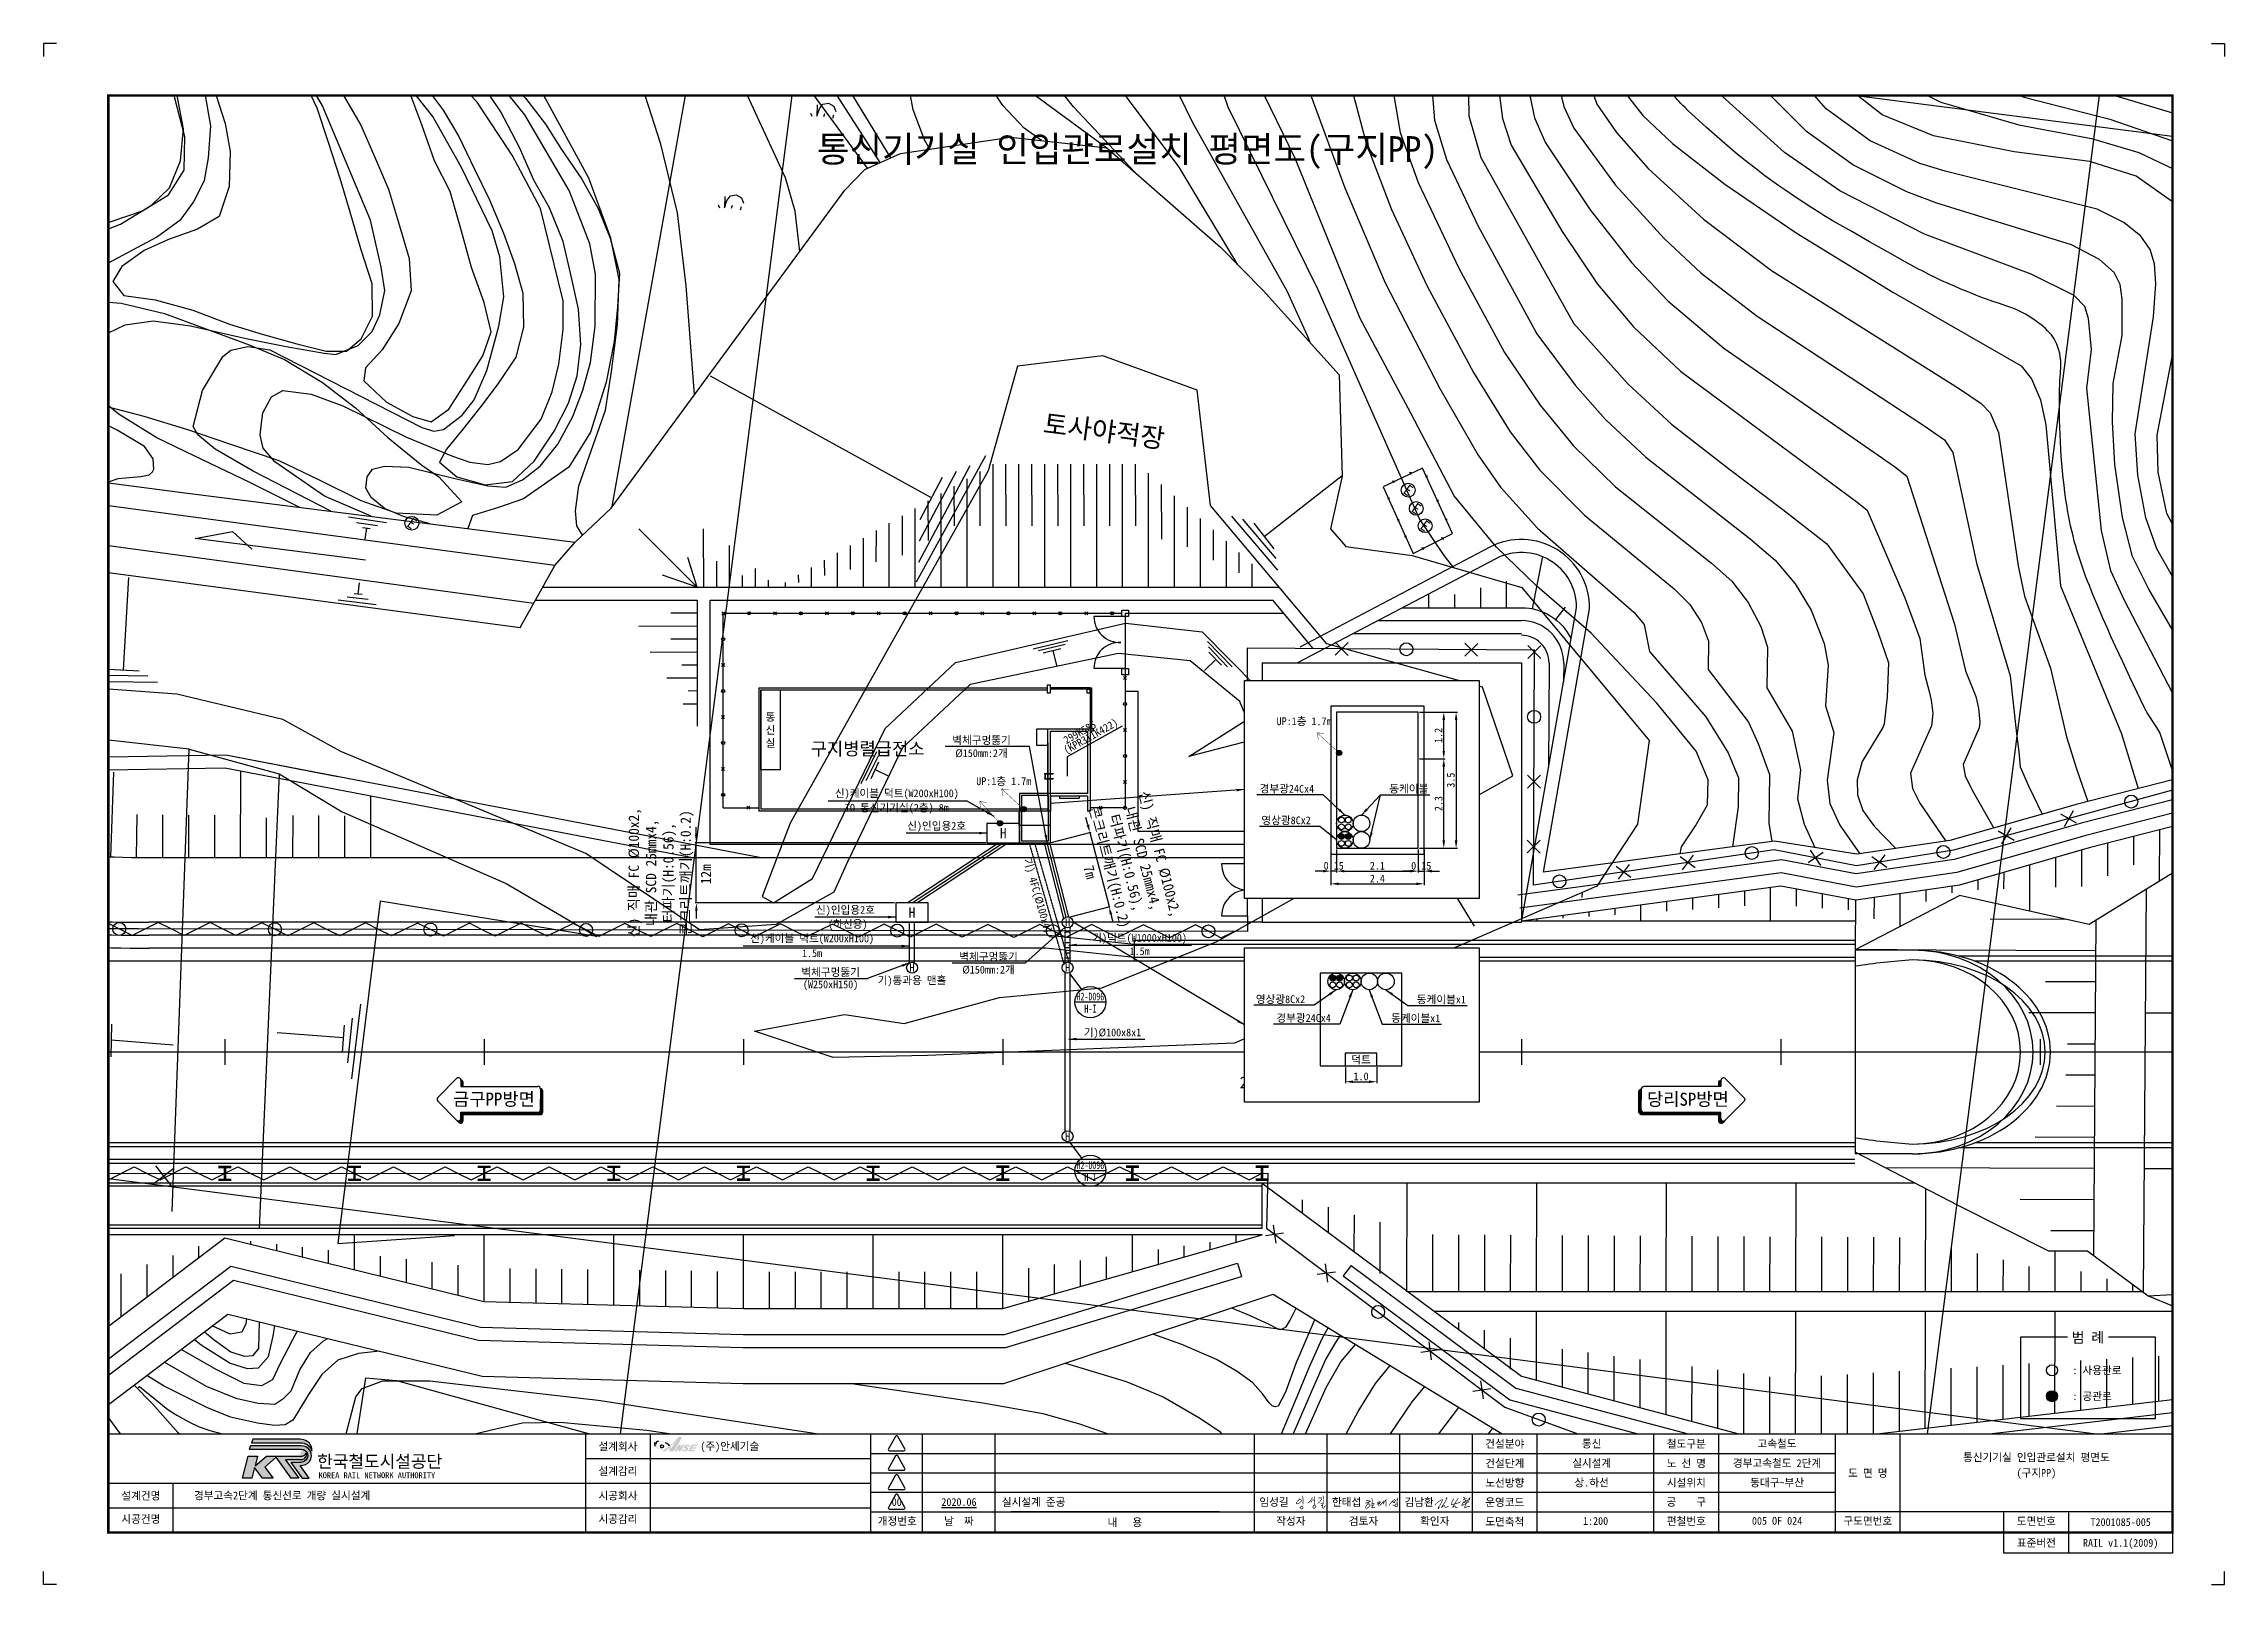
# Paper-space layout 'Layout1' of a CAD drawing. Extents: x 0 to 841, y 0 to 594.
# The model-space entities are those that its viewports show. They can reach past a viewport. Long polylines and large blocks are cut down to what shows.
import ezdxf
from ezdxf.enums import TextEntityAlignment as Align

# ---------------------------------------------------------------- set-up
doc = ezdxf.new("R2010")
doc.units = 0
doc.header["$MEASUREMENT"] = 0
doc.linetypes.add('HIDDEN', pattern=[0.375, 0.25, -0.125])
doc.layers.get('0').update_dxf_attribs({"linetype": 'CONTINUOUS', "lineweight": 0})
doc.layers.get('DEFPOINTS').update_dxf_attribs({"linetype": 'CONTINUOUS'})
for name, color, linetype in [('TT-LINE', 7, 'CONTINUOUS'), ('TT-MANH', 4, 'CONTINUOUS'), ('TX-BORD', 7, 'CONTINUOUS'), ('TX-LINE', 2, 'CONTINUOUS'), ('TZ-BASE', 253, 'CONTINUOUS'), ('TZ-DIMS', 1, 'CONTINUOUS'), ('TZ-LEAL', 1, 'CONTINUOUS'), ('TZ-LEAT', 3, 'CONTINUOUS'), ('TZ-LINE', 7, 'CONTINUOUS'), ('TZ-SYMB', 2, 'CONTINUOUS'), ('TZ-TEX2', 3, 'CONTINUOUS'), ('TZ-TEXT', 6, 'CONTINUOUS')]:
    doc.layers.add(name, color=color, linetype=linetype)
doc.layers.add('TX-PAPR', color=2, linetype='CONTINUOUS', plot=False)
doc.styles.add('ENG', font='GulimChe.ttf')
doc.styles.add('GR', font='GulimChe.ttf')
doc.styles.add('KORAIL', font='GulimChe.ttf')
doc.styles.get("Standard").update_dxf_attribs({"font": 'GulimChe.ttf'})
doc.styles.add('TB_TEXT', font='GulimChe.ttf')
doc.styles.add('TB_WBTXT', font='GulimChe.ttf')
doc.linetypes.add('ZIGZAG', pattern='A,0.00254,-5.08,[131,ltypeshp.shx,S=5.08,R=0,X=-5.08,Y=0],-10.16,[131,ltypeshp.shx,S=5.08,R=180,X=5.08,Y=0],-5.08', length=20.32254)
doc.dimstyles.new('D200', dxfattribs={"dimscale": 0.2, "dimtxt": 3, "dimasz": 3, "dimexe": 0.5, "dimexo": 0.5, "dimgap": 0.5, "dimtad": 1, "dimdec": 0, "dimzin": 1, "dimdsep": 46, "dimlunit": 6, "dimtxsty": 'Standard', "dimcen": 1, "dimclrd": 1, "dimclre": 1, "dimclrt": 3, "dimadec": 0, "dimazin": 0, "dimtfac": 1, "dimtdec": 0, "dimtix": 1, "dimtmove": 2, "dimatfit": 3, "dimfxl": 0, "dimtvp": 2, "dimlwd": -1, "dimlwe": -1, "dimarcsym": 0})
doc.dimstyles.new('NDIM', dxfattribs={"dimscale": 0.2, "dimtxt": 3, "dimasz": 1.5, "dimexe": 4, "dimexo": 2, "dimgap": 1, "dimtad": 1, "dimdec": 0, "dimdsep": 46, "dimlunit": 6, "dimtxsty": 'Standard', "dimblk1": '_RXDOT', "dimblk2": '_RXDOT', "dimsah": 1, "dimcen": 3, "dimdle": 3, "dimclrd": 256, "dimclre": 256, "dimclrt": 256, "dimadec": 0, "dimazin": 0, "dimtfac": 1, "dimtdec": 4, "dimtix": 1, "dimtmove": 2, "dimatfit": 3, "dimfxl": 0, "dimtolj": 1, "dimtzin": 0, "dimarcsym": 0})
doc.dimstyles.new('지시선200', dxfattribs={"dimscale": 0.2, "dimtxt": 3, "dimasz": 3, "dimexe": 0.5, "dimexo": 0.5, "dimgap": 0.5, "dimtad": 1, "dimdec": 0, "dimzin": 1, "dimdsep": 46, "dimlunit": 6, "dimtxsty": 'Standard', "dimcen": 1, "dimclrd": 6, "dimclre": 6, "dimclrt": 3, "dimadec": 0, "dimazin": 0, "dimtfac": 1, "dimtdec": 0, "dimtix": 1, "dimtmove": 2, "dimatfit": 3, "dimfxl": 0, "dimtvp": 2, "dimlwd": -1, "dimlwe": -1, "dimarcsym": 0})

psp = doc.layouts.get("Layout1")

msp = doc.modelspace()

# ---------------------------------------------------------------- texts
at = {"layer": 'TT-MANH', "linetype": 'ByBlock', "style": 'GR'}
for p in [(57582.749, 491424.491), (57570.749, 491420.991), (57582.749, 491420.991), (57582.748, 491407.991)]:
    msp.add_text('H', height=0.6, rotation=359.99313, dxfattribs=at).set_placement(p, align=Align.MIDDLE)
at = {"layer": 'TZ-BASE'}
for s, height, rotation, p in [('토사야적장', 1.5, 352.67756, (57585.466, 491461.635)), ('E', 0.825, 324.36101, (57608.779, 491457.476)), ('수로', 1.5, 354.51967, (57506.769, 491454.329)), ('E', 0.825, 324.36101, (57531.933, 491454.92)), ('E', 0.825, 324.36101, (57609.402, 491456.065)), ('E', 0.825, 324.36101, (57610.087, 491454.736)), ('구지병렬급전소', 1, 359.99313, (57567.32, 491437.378))]:
    msp.add_text(s, height=height, rotation=rotation, dxfattribs=at).set_placement(p, align=Align.CENTER)
at = {"layer": 'TZ-BASE', "style": 'GR'}
for s, p in [('통', (57559.828, 491440.339)), ('실', (57559.828, 491438.339)), ('신', (57559.828, 491439.339))]:
    msp.add_text(s, height=0.6, rotation=359.99313, dxfattribs=at).set_placement(p, align=Align.MIDDLE)
at = {"layer": 'TZ-BASE', "style": 'ENG'}
msp.add_text('299K600', height=0.9, rotation=359.99313, dxfattribs=at).set_placement((57598.056, 491411.694), align=Align.CENTER)
at = {"layer": 'TZ-LEAT', "style": 'GR'}
for s, p in [('(KPR311K422)', (57582.646, 491437.441)), ('299K585', (57582.646, 491438.221))]:
    msp.add_text(s, height=0.6, rotation=29.23184, dxfattribs=at).set_placement(p)
for s, p in [('벽체구멍뚫기', (57576.107, 491438.546)), ('Ø150mm:2개', (57576.107, 491437.546)), ('벽체구멍뚫기', (57576.649, 491421.856)), ('벽체구멍뚫기', (57564.467, 491420.66)), ('(W250xH150)', (57564.466, 491419.66)), ('Ø150mm:2개', (57576.649, 491420.856))]:
    msp.add_text(s, height=0.6, rotation=359.99313, dxfattribs=at).set_placement(p, align=Align.MIDDLE)
at = {"layer": 'TZ-LEAT'}
for s, rotation, p in [('기)덕트(W1000xH100)', 359.95505, (57588.3, 491423.261)), ('1.5m', 359.95505, (57588.3, 491422.261)), ('기)통과용 맨홀', 0.04495, (57570.747, 491419.991)), ('기)Ø100x8x1', 0.04495, (57586.212, 491415.968))]:
    msp.add_text(s, height=0.6, rotation=rotation, dxfattribs=at).set_placement(p, align=Align.MIDDLE)
at = {"layer": 'TZ-LEAT', "style": 'GR'}
for s, width, p in [('H2-D096', 0.65, (57584.503, 491418.766)), ('H-I', 0.8, (57584.503, 491417.834)), ('H2-U096', 0.65, (57584.501, 491405.765)), ('H-I', 0.8, (57584.501, 491404.833))]:
    msp.add_text(s, height=0.6, rotation=359.99313, dxfattribs=dict(at, width=width)).set_placement(p, align=Align.MIDDLE)
at = {"layer": 'TZ-TEX2'}
for s, p in [('H', (57577.779, 491431.371)), ('H', (57570.747, 491425.241)), ('범 례', (57661.439, 491392.495, 0.31))]:
    msp.add_text(s, height=0.8, dxfattribs=at).set_placement(p, align=Align.MIDDLE)
at = {"layer": 'TZ-TEX2', "style": 'GR'}
msp.add_text('기) 4FC(Ø100x4)', height=0.6, rotation=286.02583, dxfattribs=at).set_placement((57580.423, 491426.548), align=Align.MIDDLE)
at = {"layer": 'TZ-TEX2'}
for s, p in [(': 사용관로', (57660.245, 491389.95, 0.31)), (': 공관로', (57660.245, 491387.95, 0.31))]:
    msp.add_text(s, height=0.6, dxfattribs=at).set_placement(p, align=Align.MIDDLE_LEFT)
at = {"layer": 'TZ-TEXT'}
for s, rotation, p in [('UP:1층 1.7m', 0.05182, (57577.822, 491435.39)), ('신)케이블 덕트(W200xH100)', 359.94818, (57569.575, 491434.41)), ('TO 통신기기실(2층) 8m', 0.05182, (57569.575, 491433.295)), ('신)케이블 덕트(W200xH100)', 359.94818, (57563.037, 491423.221)), ('1.5m', 0.05182, (57563.037, 491422.106))]:
    msp.add_text(s, height=0.6, rotation=rotation, dxfattribs=at).set_placement(p, align=Align.MIDDLE)
for p in [(57570.374, 491431.922), (57563.342, 491425.445)]:
    msp.add_text('신)인입용2호', height=0.6, rotation=0.05182, dxfattribs=at).set_placement(p, align=Align.MIDDLE_LEFT)
msp.add_text('(하선용)', height=0.6, rotation=359.94818, dxfattribs=at).set_placement((57565.794, 491424.362), align=Align.MIDDLE_CENTER)
at = {"layer": 'TZ-TEXT', "ltscale": 2, "char_height": 0.8, "attachment_point": 5}
for s, insert, rotation in [('12m', (57554.853, 491428.197), 90), ('7m', (57584.47, 491428.37), 284.49658)]:
    msp.add_mtext(s, dxfattribs=dict(at, insert=insert, rotation=rotation))

# ---------------------------------------------------------------- blocks, each defined once
blk = doc.blocks.new('CXGLOGO-UNIT-KRNA-COLOR')
h = blk.add_hatch(color=166)
edge = h.paths.add_edge_path()
edge.add_arc((15.3, 4.2), 10, 59.195, 87.6904)
edge.add_line((15.7, 14.2), (-14.6, 14.2))
edge.add_line((-14.6, 14.2), (-15.4, 11.9))
edge.add_line((-15.4, 11.9), (17.3, 11.9))
edge.add_arc((16.4, 4.8), 7.13, 14.4338, 82.8523, ccw=False)
edge.add_arc((17.2, 7.5), 6.18, 351.2788, 418.625)
h = blk.add_hatch(color=166)
edge = h.paths.add_edge_path()
edge.add_line((-17.6, 3.4), (-11.6, 3.4))
edge.add_line((-11.6, 3.4), (-13.1, -2.8))
edge.add_line((-13.1, -2.8), (-5.8, 3.4))
edge.add_line((-5.8, 3.4), (16.9, 3.4))
edge.add_arc((16.5, 6.7), 3.37, 277.1672, 339.2536)
edge.add_arc((16.5, 4.5), 3.37, -86.0611, 17.644, ccw=False)
edge.add_line((16.7, 1.1), (6.4, 1.1))
edge.add_line((6.4, 1.1), (15, -10.7))
edge.add_line((15, -10.7), (10.1, -10.7))
edge.add_line((10.1, -10.7), (0.4, 2.7))
edge.add_line((0.4, 2.7), (-6.9, -3.7))
edge.add_line((-6.9, -3.7), (-1.4, -10.8))
edge.add_line((-1.4, -10.8), (-8.3, -10.8))
edge.add_line((-8.3, -10.8), (-13.5, -4))
edge.add_line((-13.5, -4), (-15.1, -10.8))
edge.add_line((-15.1, -10.8), (-21.2, -10.8))
edge.add_line((-21.2, -10.8), (-17.6, 3.4))
h = blk.add_hatch(color=46)
edge = h.paths.add_edge_path()
edge.add_arc((15.4, 5.5), 6.16, 269.178, 301.5498, ccw=False)
edge.add_line((15.3, -0.7), (9.8, -0.7))
edge.add_line((9.8, -0.7), (17.2, -10.8))
edge.add_line((17.2, -10.8), (21.7, -10.8))
edge.add_line((21.7, -10.8), (15.9, -2.7))
edge.add_arc((15.5, 6.1), 8.86, 272.286, 317.0312)
edge.add_arc((16.8, 3.7), 6.34, 325.2805, 452.1314)
edge.add_line((16.5, 10), (-16, 10))
edge.add_line((-16, 10), (-16.8, 7.8))
edge.add_line((-16.8, 7.8), (16.6, 7.8))
edge.add_arc((16.8, 3.8), 3.99, -62.7193, 92.2922, ccw=False)
at = {"color": 166}
for points in [[(20.4, 12.8, 0.12498), (15.7, 14.2), (-14.6, 14.2), (-15.4, 11.9), (17.3, 11.9, -0.307728), (23.3, 6.6, 0.302614)], [(-17.6, 3.4), (-11.6, 3.4), (-13.1, -2.8), (-5.8, 3.4), (16.9, 3.4, 0.27773), (19.7, 5.5, -0.486141), (16.7, 1.1), (6.4, 1.1), (15, -10.7), (10.1, -10.7), (0.4, 2.7), (-6.9, -3.7), (-1.4, -10.8), (-8.3, -10.8), (-13.5, -4), (-15.1, -10.8), (-21.2, -10.8)]]:
    blk.add_lwpolyline(points, format="xyb", close=True, dxfattribs=at)
at = {"color": 46}
blk.add_lwpolyline([(18.6, 0.2, -0.142195), (15.3, -0.7), (9.8, -0.7), (17.2, -10.8), (21.7, -10.8), (15.9, -2.7, 0.197757), (22, 0.1, 0.61792), (16.5, 10), (-16, 10), (-16.8, 7.8), (16.6, 7.8, -0.802668)], format="xyb", close=True, dxfattribs=at)
blk = doc.blocks.new('CXGLOGO-KRNA-COLOR')
blk.add_blockref('CXGLOGO-UNIT-KRNA-COLOR', (0, 0))
at = {"color": 166, "style": 'KORAIL'}
for s, height, p in [('한국철도시설공단', 8, (26.8, -4)), ('KOREA RAIL NETWORK AUTHORITY', 3.75, (27.7, -10.8))]:
    blk.add_text(s, height=height, dxfattribs=at).set_placement(p)
blk = doc.blocks.new('TXBLKA1-KRNAH')
at = {"layer": 'TX-BORD'}
h = blk.add_hatch(color=5, dxfattribs=at)
h.paths.add_polyline_path([(241.41, 53.44, 0.096425), (239.85, 54.59, 0.1233), (237.07, 55.37, 0.107959), (236.18, 55.25, 0.147974), (235.63, 54.71, 0.146771), (235.6, 53.86, 0.166867), (235.92, 53.32, 0.084002), (237.3, 52.29, 0.125004), (238.6, 51.98, 0.324316), (238.9, 52.16, 0.181232), (238.8, 52.77, -0.176206), (238.41, 52.66, -0.165955), (238.43, 52.37, -0.236091), (238.11, 52.27, -0.163197), (237.2, 52.6, -0.211159), (236.11, 54.03, -0.492063), (237.15, 55.14, -0.264032), (241.01, 53.12, -0.023302), (238.51, 51.28), (239.75, 51.28, 0.034752), (241.24, 52.65, -0.038457), (241.29, 51.28), (242.97, 51.28), (246.25, 56.8), (244.88, 56.8, -0.036327)])
h.paths.add_polyline_path([(242.08, 52.46), (241.66, 53.16, 0.03885), (244.06, 55.69)], flags=16)
h = blk.add_hatch(color=3, dxfattribs=at)
h.paths.add_polyline_path([(244.79, 51.28), (245.61, 51.28), (247.14, 53.85), (246.32, 53.85), (245.64, 52.71), (245.64, 53.85), (244.83, 53.85), (243.3, 51.28), (244.11, 51.28), (244.79, 52.43)])
h.paths.add_polyline_path([(247.73, 51.85, -0.206701), (247.2, 51.81, -0.316027), (247.06, 51.95, -0.031225), (247.06, 52.07), (246.36, 52.07, 0.483426), (246.52, 51.35, 0.203838), (248.04, 51.43, 0.079762), (248.43, 51.8, 0.172378), (248.58, 52.3, 0.221594), (248.3, 52.81, 0.038449), (247.87, 53.02, -0.563174), (247.89, 53.34, -0.276773), (248.29, 53.37, -0.312628), (248.42, 53.08), (249.21, 53.08, 0.143901), (249.17, 53.48, 0.169249), (248.83, 53.82, 0.119216), (248.04, 53.89, 0.167621), (247.24, 53.47, 0.258991), (246.94, 52.74, 0.208246), (247.3, 52.44, -0.022645), (247.74, 52.2, -0.588103)])
h.paths.add_polyline_path([(249.56, 51.83), (249.82, 52.27), (251.36, 52.27), (251.72, 52.86), (250.18, 52.86), (250.44, 53.3), (251.98, 53.3), (252.31, 53.85), (250, 53.85), (248.47, 51.28), (250.78, 51.28), (251.1, 51.83)])
h.paths.add_polyline_path([(239.05, 53.25, 1), (237.87, 53.25, 1)])
at = {"layer": 'DEFPOINTS', "color": 1}
blk.add_line((836, 594), (841, 594), dxfattribs=at)
for points in [[(5, 594), (0, 594), (0, 589)], [(836, 594), (841, 594), (841, 589)], [(5, 0), (0, 0), (0, 5)], [(836, 0), (841, 0), (841, 5)]]:
    blk.add_lwpolyline(points, dxfattribs=at)
at = {"layer": 'TX-BORD'}
for p, q in [((234, 20), (234, 58)), ((319, 50.5), (549.5, 50.5)), ((339, 20), (339, 58)), ((367, 20), (367, 58)), ((467, 20), (467, 58)), ((495, 20), (495, 58)), ((523, 20), (523, 58)), ((549.5, 50.5), (691, 50.5)), ((576, 20), (576, 58)), ((621, 20), (621, 58)), ((646, 20), (646, 58)), ((716, 20), (716, 58)), ((209, 48.5), (319, 48.5)), ((319, 43), (549.5, 43)), ((549.5, 43), (691, 43)), ((25, 39), (319, 39)), ((50, 20), (50, 39)), ((319, 35.5), (549.5, 35.5)), ((549.5, 35.5), (691, 35.5)), ((25, 29.5), (319, 29.5)), ((319, 28), (691, 28)), ((453.5, 28), (373, 28)), ((821, 28), (691, 28)), ((756, 20), (756, 28)), ((781, 12), (781, 28))]:
    blk.add_line(p, q, dxfattribs=at)
at = {"layer": 'TX-BORD', "const_width": 1}
blk.add_lwpolyline([(821, 20), (25, 20), (25, 574), (821, 574)], close=True, dxfattribs=at)
at = {"layer": 'TX-BORD'}
for points, const_width in [([(25, 58), (821, 58)], 0.5), ([(209, 20), (209, 58)], 0.5), ([(209, 20), (209, 58)], 0.5), ([(319, 20), (319, 58)], 0.5), ([(551, 20), (551, 58)], 0.5), ([(691, 20), (691, 58)], 0.5), ([(489.16, 32.47), (490.23, 32.6)], 0.24), ([(510.02, 32.43), (511.22, 32.3), (511.29, 32.17), (511.29, 31.91), (509.68, 31.25), (511.29, 31.91), (511.93, 32.15), (511.29, 31.91), (510.45, 30.87), (510.06, 30.25), (509.86, 29.88), (509.82, 29.64), (509.85, 29.48), (509.94, 29.38), (510.07, 29.35), (510.38, 29.36), (511.09, 29.84), (511.32, 30.09), (511.53, 30.37), (511.52, 30.66), (511.47, 30.83), (511.33, 30.95), (511.02, 30.99), (510.45, 30.87)], 0.24), ([(511.96, 33.12), (512.32, 32.9), (512.39, 32.4), (512.31, 31.14), (512.21, 29.77), (512.24, 29.56), (512.39, 29.52), (512.61, 29.55), (512.95, 29.62), (513.48, 29.76)], 0.24), ([(512.31, 31.14), (512.99, 31.2), (513.13, 31.16), (513.03, 30.78), (512.21, 29.77)], 0.24), ([(514.32, 31.57), (514.59, 31.64), (515.5, 32.11), (514.59, 31.64), (514.69, 31.19), (514.15, 30.85), (514.69, 31.19), (515.47, 31.61), (514.75, 30.62), (514.93, 30.41), (515.2, 30.4), (515.62, 30.7), (516.67, 31.8), (516.69, 32.23), (516.67, 31.8), (516.66, 31.21), (517.64, 32.57), (517.67, 29.98)], 0.24), ([(521.05, 32.83), (519.79, 31.7), (518.83, 30.43), (519.79, 31.7), (520.42, 32.27), (520.32, 31.82), (520.41, 31.55), (520.64, 31.46), (521, 31.65), (520.94, 31.92), (522.01, 32.93), (522.02, 33.4), (522.01, 32.93), (521.99, 31.92), (521.99, 31.59), (521.7, 31.85), (521.99, 31.59), (522.08, 31.07), (522.06, 30.3), (521.97, 30), (521.58, 29.93), (521.29, 29.99), (521.13, 30.2), (521.17, 30.65), (521.36, 30.97), (521.77, 31.01), (522.08, 31)], 0.24), ([(521.15, 30.43), (520.87, 30.43), (520.47, 30.53), (520.28, 30.68)], 0.24)]:
    blk.add_lwpolyline(points, dxfattribs=dict(at, const_width=const_width))
for points in [[(328.58, 57.05), (325.78, 52.19, 0.57735), (326.17, 51.52), (331.78, 51.52, 0.57735), (332.17, 52.19), (329.36, 57.05, 0.57735)], [(328.58, 49.55), (325.78, 44.69, 0.57735), (326.17, 44.02), (331.78, 44.02, 0.57735), (332.17, 44.69), (329.36, 49.55, 0.57735)], [(328.58, 42.05), (325.78, 37.19, 0.57735), (326.17, 36.52), (331.78, 36.52, 0.57735), (332.17, 37.19), (329.36, 42.05, 0.57735)], [(328.58, 34.55), (325.78, 29.69, 0.57735), (326.17, 29.02), (331.78, 29.02, 0.57735), (332.17, 29.69), (329.36, 34.55, 0.57735)]]:
    blk.add_lwpolyline(points, format="xyb", close=True, dxfattribs=at)
at = {"layer": 'TX-BORD', "const_width": 0.24}
for points in [[(485.57, 34.24, -0.031521), (485.64, 32.12, 0.015452), (485.64, 30.85, 0.488947)], [(489.3, 33.6, -0.116912), (488.11, 31.72, -0.245276), (487.54, 31.55, -2.571837)], [(490.15, 33.87, -0.089273), (490.12, 31.67, 0.068943), (490.06, 30.69, 0.261353)], [(493.32, 34.22, -0.102288), (493.6, 33.42, -0.080289), (493.6, 33.07, 0.066761), (493.58, 32.62, -0.06278), (493.53, 31.56, 8.85417)], [(547.43, 33.59, -0.145348), (547.88, 33.43, -0.307225), (547.95, 33.23, -0.212679), (547.38, 32.49, -0.113681), (548.62, 33.04, -0.266507), (548.74, 33, -3.538723)], [(484.54, 33.09, 0.071134), (483.15, 31.48, 0.394214), (483.21, 31.1, 0.224261), (483.52, 31.04, 0.193438), (484.97, 32.08, 0.544983), (484.67, 32.72, 0.066146), (484.03, 32.72, 27.196208)], [(484.41, 29.84, 0.02121), (484.98, 29.12, 0.409369), (485.14, 29.11, -0.211811), (485.49, 29.21, 0.416377), (485.62, 29.3, 0.123643), (485.54, 30.12, 0.523631), (485.28, 30.19, -0.072983), (484.51, 29.7, 0.005941)], [(488.57, 32.27, -0.142438), (489.07, 31.68, 5.949847)], [(490.05, 30.54, 0.235154), (489.49, 29.9, 0.345857), (489.7, 29.41, 0.306746), (490.2, 29.45, 0.103095), (490.63, 29.98, 0.395571), (490.49, 30.5, 0.242915), (490.05, 30.54, 6.064713)], [(491.55, 33.36, 0.139976), (491.83, 33.26, 0.096355), (492.64, 33.37, -0.240321), (492.85, 33.34, -0.353191), (492.93, 33.05, -0.157335), (491.33, 31.22, -6.381378)], [(492.46, 31.11), (493.22, 31.4, -0.375176), (493.45, 31.31, -0.266244), (493.45, 31.13, -0.042219), (493.07, 30.6, -0.159939), (492.63, 30.34, -0.171647), (493.2, 30.37, -0.458058), (493.29, 30.17, 0.159326), (493.23, 29.58, 0.227707), (493.39, 29.37, 0.407988), (493.73, 29.47, -0.001483), (493.89, 29.78, 0.004186), (494.14, 30.24, -0.100484), (494.33, 30.47, -0.346277)], [(536.7, 30.48, -0.382901), (536.65, 30.71, -0.12512), (539.4, 32.69, -0.474239), (539.59, 32.59, -0.046113), (537.92, 29.73, 0.151113), (537.77, 29.29, 0.58991), (537.88, 29.22, 0.096338), (538.33, 29.72, 2.196927)], [(540.73, 33.09, -0.071383), (541.05, 33.41, -0.346917), (541.16, 33.41, -0.258278), (541.18, 33.35, -0.079918), (541.06, 32.96, -0.048596), (539.06, 29.69, 0.947427), (539.13, 29.64, -0.022437), (540.04, 30.36, -0.344585), (540.2, 30.35, -0.12284), (540.25, 30.29, 0.011347), (540.43, 29.85, 0.194638), (540.6, 29.69, 0.189435), (540.9, 29.69, 0.009404), (541.84, 30.24, 3.287276)], [(543.84, 33.07, 0.030212), (542.85, 31.06, 0.575113), (543.08, 30.76, 0.043168), (545.96, 31.58, 0.237594), (546.32, 31.98, 1.260425)], [(545.61, 33.11, 0.150889), (545.13, 32.65, 0.025288), (543.37, 29.61), (544.07, 30.23, -0.448359), (544.33, 30.16, 0.073819), (544.59, 29.67, 0.359456), (544.94, 29.59, 0.031982), (545.26, 29.77, 3.102048)], [(547.6, 31.85, 0.23976), (547.57, 31.5, 0.345796), (547.69, 31.43, 0.195352), (548.64, 32.18, 0.393888), (548.6, 32.35, 0.293784), (548.35, 32.35, 0.099623), (547.44, 31.43, 0.02205), (546.93, 30.69, 0.380988), (546.98, 30.44, 0.18866), (547.1, 30.41), (549.22, 31.59, 0.122154), (549.44, 31.8), (550.04, 33.22, 0.396041), (549.99, 33.36, 0.224142), (549.88, 33.36, 0.078358), (549.02, 32.08), (547.95, 29.67, 0.444285), (547.97, 29.61), (548.29, 29.6, 0.179185), (548.5, 29.67), (549.15, 30.07, -0.135616), (549.34, 30.12), (550.04, 30.11)]]:
    blk.add_lwpolyline(points, format="xyb", dxfattribs=at)
at = {"layer": 'TX-BORD'}
blk.add_lwpolyline([(821, 20), (821, 12), (756, 12), (756, 20)], close=True, dxfattribs=at)
at = {"layer": 'TX-BORD', "color": 3}
blk.add_circle((238.46, 53.25), 0.594, dxfattribs=at)
at = {"layer": 'TX-BORD', "color": 5}
for centre, radius, start, end in [((237.04, 54.23), 1.49, 161.17216, 194.57108), ((236.55, 54.06), 0.967, 192.10036, 229.99429), ((237.06, 54.19), 0.96, 84.64387, 189.44431), ((237.68, 50.02), 5.06, 42.58477, 64.6157)]:
    blk.add_arc(centre, radius, start, end, dxfattribs=at)
at = {"layer": 'TX-BORD', "xscale": 0.6, "yscale": 0.6}
blk.add_blockref('CXGLOGO-KRNA-COLOR', (89.41, 47.41), dxfattribs=at)
at = {"layer": 'TX-BORD', "style": 'TB_TEXT'}
for s, p in [('설계회사', (221.5, 53.25)), ('건설분야', (563.5, 54.25)), ('철도구분', (633.5, 54.25)), ('설계감리', (221.5, 43.75)), ('건설단계', (563.5, 46.75)), ('노 선 명', (633.5, 46.75)), ('도 면 명', (703.5, 43)), ('설계건명', (37.5, 34.25)), ('시공회사', (221.5, 34.25)), ('노선방향', (563.5, 39.25)), ('시설위치', (633.5, 39.25)), ('시공건명', (37.5, 25.25)), ('시공감리', (221.5, 25.25)), ('개정번호', (329.21, 24.5)), ('날  짜', (353, 24.5)), ('내   용', (417, 24)), ('작성자', (481, 24.5)), ('검토자', (509, 24.5)), ('확인자', (536.5, 24.5)), ('운영코드', (563.5, 31.75)), ('도면축척', (563.5, 24.25)), ('공    구', (633.5, 31.75)), ('편철번호', (633.5, 24.5)), ('구도면번호', (703.5, 24.51)), ('도면번호', (768.5, 24.51))]:
    blk.add_text(s, height=3, dxfattribs=at).set_placement(p, align=Align.MIDDLE)
blk.add_text('표준버전', height=3, dxfattribs=at).set_placement((768.5, 16), align=Align.MIDDLE_CENTER)
at = {"layer": 'TX-BORD', "style": 'TB_TEXT', "flags": 1}
blk.add_attdef('TD_CLASSCODE', text='', height=3, dxfattribs=at).set_placement((25, 577.54), align=Align.MIDDLE_LEFT)
at = {"layer": 'TX-BORD'}
for tag, height, style, p in [('TB_MTITIL', 10, 'TB_WBTXT', (418, 553.33)), ('TB_STITL', 7, 'TB_WBTXT', (418, 538.33)), ('TR_RNUM4', 3, 'TB_TEXT', (329, 54.25)), ('TR_RDAT4', 3, 'TB_TEXT', (353, 54.25)), ('TD_FIELD', 3, 'TB_TEXT', (597, 54.25)), ('TD_RLCLASS', 3, 'TB_TEXT', (668.5, 54.25)), ('TD_DNAME_TOP', 3, 'TB_TEXT', (768.5, 48.98)), ('TR_RNUM3', 3, 'TB_TEXT', (329, 46.75)), ('TR_RDAT3', 3, 'TB_TEXT', (353, 46.75)), ('TD_CSTEP', 3, 'TB_TEXT', (597, 46.75)), ('TD_RLNAME', 3, 'TB_TEXT', (668.5, 46.75)), ('TD_DNAME_MAIN', 3, 'TB_TEXT', (768.5, 43)), ('TR_RNUM2', 3, 'TB_TEXT', (329, 39.25)), ('TR_RDAT2', 3, 'TB_TEXT', (353, 39.25)), ('TD_DIRCODE', 3, 'TB_TEXT', (597, 39.25)), ('TD_RLSECT', 3, 'TB_TEXT', (668.5, 39.25)), ('TD_DNAME_BOT', 3, 'TB_TEXT', (768.5, 36.98)), ('TR_RNUM1', 3, 'TB_TEXT', (329, 31.75)), ('TR_RDAT1', 3, 'TB_TEXT', (353, 31.75)), ('TD_SYSCODE', 3, 'TB_TEXT', (597, 31.75)), ('SCALE', 3, 'TB_TEXT', (598.5, 24.45)), ('TD_CSECT', 3, 'TB_TEXT', (668.5, 31.75)), ('TD_DWGNO', 3, 'TB_TEXT', (668.5, 24.5)), ('TD_DWGCODE_PREV', 3, 'TB_TEXT', (736, 24)), ('TD_DWGCODE', 3, 'TB_TEXT', (801, 24)), ('TD_VERSION', 3, 'TB_TEXT', (801, 16))]:
    blk.add_attdef(tag, text='', height=height, dxfattribs=dict(at, style=style)).set_placement(p, align=Align.MIDDLE_CENTER)
at = {"layer": 'TX-BORD', "style": 'TB_TEXT'}
for tag, p in [('TD_DCOMP', (253.27, 53.25)), ('TR_RCON4', (369.52, 54.25)), ('TR_DGN4', (468.83, 54.25)), ('TR_CHK4', (496.83, 54.25)), ('TR_APP4', (524.83, 54.25)), ('TD_DSCCOMP', (253.27, 43.75)), ('TR_RCON3', (369.52, 46.75)), ('TR_DGN3', (468.83, 46.75)), ('TR_CHK3', (496.83, 46.75)), ('TR_APP3', (524.83, 46.75)), ('TD_DNAME', (58, 34.25)), ('TD_CCOMP', (253.27, 34.25)), ('TR_RCON2', (369.52, 39.25)), ('TR_DGN2', (468.83, 39.25)), ('TR_CHK2', (496.83, 39.25)), ('TR_APP2', (524.83, 39.25)), ('TD_CNAME', (58, 25.15)), ('TD_CSCOMP', (253.27, 25.25)), ('TR_RCON1', (369.52, 31.75)), ('TR_DGN1', (468.83, 31.75)), ('TR_CHK1', (496.83, 31.75)), ('TR_APP1', (524.83, 31.75))]:
    blk.add_attdef(tag, text='', height=3, dxfattribs=at).set_placement(p, align=Align.MIDDLE_LEFT)
blk = doc.blocks.new('_RXDOT')
blk.add_line((-1, 0), (2, 0))
at = {"const_width": 0.5}
blk.add_lwpolyline([(-0.25, 0, 1), (0.25, 0, 1)], format="xyb", close=True, dxfattribs=at)
blk = doc.blocks.new('*D9')
at = {"layer": 'DEFPOINTS', "color": 0}
for p in [(57603.04, 491430.2), (57603.49, 491430.2), (57603.04, 491428.44)]:
    blk.add_point(p, dxfattribs=at)
at = {"layer": 'TZ-LINE', "color": 1}
for p, q in [((57603.04, 491430.1), (57603.04, 491428.34)), ((57603.49, 491430.1), (57603.49, 491428.34)), ((57602.44, 491428.44), (57601.84, 491428.44)), ((57603.49, 491428.44), (57603.04, 491428.44)), ((57604.09, 491428.44), (57604.69, 491428.44))]:
    blk.add_line(p, q, dxfattribs=at)
for points in [[(57602.44, 491428.54), (57602.44, 491428.34), (57603.04, 491428.44)], [(57604.09, 491428.54), (57604.09, 491428.34), (57603.49, 491428.44)]]:
    blk.add_solid(points, dxfattribs=at)
at = {"layer": 'TZ-LINE', "color": 3, "insert": (57603.27, 491428.85), "char_height": 0.6, "attachment_point": 5}
blk.add_mtext('0.15', dxfattribs=at)
blk = doc.blocks.new('*D10')
at = {"layer": 'DEFPOINTS', "color": 0}
for p in [(57603.49, 491430.2), (57609.79, 491430.2), (57609.79, 491428.44)]:
    blk.add_point(p, dxfattribs=at)
at = {"layer": 'TZ-LINE', "color": 1}
for p, q in [((57603.49, 491430.1), (57603.49, 491428.34)), ((57609.79, 491430.1), (57609.79, 491428.34)), ((57604.09, 491428.44), (57609.19, 491428.44))]:
    blk.add_line(p, q, dxfattribs=at)
for points in [[(57604.09, 491428.54), (57604.09, 491428.34), (57603.49, 491428.44)], [(57609.19, 491428.54), (57609.19, 491428.34), (57609.79, 491428.44)]]:
    blk.add_solid(points, dxfattribs=at)
at = {"layer": 'TZ-LINE', "color": 3, "insert": (57606.64, 491428.85), "char_height": 0.6, "attachment_point": 5}
blk.add_mtext('2.1', dxfattribs=at)
blk = doc.blocks.new('*D11')
at = {"layer": 'DEFPOINTS', "color": 0}
for p in [(57609.79, 491430.2), (57610.24, 491430.2), (57610.24, 491428.44)]:
    blk.add_point(p, dxfattribs=at)
at = {"layer": 'TZ-LINE', "color": 1}
for p, q in [((57609.79, 491430.1), (57609.79, 491428.34)), ((57610.24, 491430.1), (57610.24, 491428.34)), ((57609.19, 491428.44), (57608.59, 491428.44)), ((57609.79, 491428.44), (57610.24, 491428.44)), ((57610.84, 491428.44), (57611.44, 491428.44))]:
    blk.add_line(p, q, dxfattribs=at)
for points in [[(57609.19, 491428.54), (57609.19, 491428.34), (57609.79, 491428.44)], [(57610.84, 491428.54), (57610.84, 491428.34), (57610.24, 491428.44)]]:
    blk.add_solid(points, dxfattribs=at)
at = {"layer": 'TZ-LINE', "color": 3, "insert": (57610.02, 491428.85), "char_height": 0.6, "attachment_point": 5}
blk.add_mtext('0.15', dxfattribs=at)
blk = doc.blocks.new('*D12')
at = {"layer": 'DEFPOINTS', "color": 0}
for p in [(57603.04, 491430.2), (57610.24, 491430.2), (57610.24, 491427.46)]:
    blk.add_point(p, dxfattribs=at)
at = {"layer": 'TZ-LINE', "color": 1}
for p, q in [((57603.04, 491430.1), (57603.04, 491427.36)), ((57610.24, 491430.1), (57610.24, 491427.36)), ((57603.64, 491427.46), (57609.64, 491427.46))]:
    blk.add_line(p, q, dxfattribs=at)
for points in [[(57603.64, 491427.56), (57603.64, 491427.36), (57603.04, 491427.46)], [(57609.64, 491427.56), (57609.64, 491427.36), (57610.24, 491427.46)]]:
    blk.add_solid(points, dxfattribs=at)
at = {"layer": 'TZ-LINE', "color": 3, "insert": (57606.64, 491427.86), "char_height": 0.6, "attachment_point": 5}
blk.add_mtext('2.4', dxfattribs=at)
blk = doc.blocks.new('*D13')
at = {"layer": 'DEFPOINTS', "color": 0}
for p in [(57609.79, 491437.1), (57611.76, 491437.1), (57609.79, 491430.2)]:
    blk.add_point(p, dxfattribs=at)
at = {"layer": 'TZ-LINE', "color": 1}
for p, q in [((57609.89, 491437.1), (57611.86, 491437.1)), ((57611.76, 491430.8), (57611.76, 491436.5)), ((57609.89, 491430.2), (57611.86, 491430.2))]:
    blk.add_line(p, q, dxfattribs=at)
for points in [[(57611.66, 491436.5), (57611.86, 491436.5), (57611.76, 491437.1)], [(57611.66, 491430.8), (57611.86, 491430.8), (57611.76, 491430.2)]]:
    blk.add_solid(points, dxfattribs=at)
at = {"layer": 'TZ-LINE', "color": 3, "insert": (57611.36, 491433.65), "char_height": 0.6, "attachment_point": 5, "rotation": 90}
blk.add_mtext('2.3', dxfattribs=at)
blk = doc.blocks.new('*D14')
at = {"layer": 'DEFPOINTS', "color": 0}
for p in [(57609.79, 491440.7), (57611.76, 491440.7), (57609.79, 491437.1)]:
    blk.add_point(p, dxfattribs=at)
at = {"layer": 'TZ-LINE', "color": 1}
for p, q in [((57609.89, 491440.7), (57611.86, 491440.7)), ((57611.76, 491437.7), (57611.76, 491440.1)), ((57609.89, 491437.1), (57611.86, 491437.1))]:
    blk.add_line(p, q, dxfattribs=at)
for points in [[(57611.66, 491440.1), (57611.86, 491440.1), (57611.76, 491440.7)], [(57611.66, 491437.7), (57611.86, 491437.7), (57611.76, 491437.1)]]:
    blk.add_solid(points, dxfattribs=at)
at = {"layer": 'TZ-LINE', "color": 3, "insert": (57611.35, 491438.9), "char_height": 0.6, "attachment_point": 5, "rotation": 90}
blk.add_mtext('1.2', dxfattribs=at)
blk = doc.blocks.new('*D15')
at = {"layer": 'DEFPOINTS', "color": 0}
for p in [(57609.79, 491440.7), (57609.79, 491430.2), (57612.71, 491430.2)]:
    blk.add_point(p, dxfattribs=at)
at = {"layer": 'TZ-LINE', "color": 1}
for p, q in [((57609.89, 491440.7), (57612.81, 491440.7)), ((57612.71, 491440.1), (57612.71, 491430.8)), ((57609.89, 491430.2), (57612.81, 491430.2))]:
    blk.add_line(p, q, dxfattribs=at)
for points in [[(57612.61, 491440.1), (57612.81, 491440.1), (57612.71, 491440.7)], [(57612.61, 491430.8), (57612.81, 491430.8), (57612.71, 491430.2)]]:
    blk.add_solid(points, dxfattribs=at)
at = {"layer": 'TZ-LINE', "color": 3, "insert": (57612.3, 491435.45), "char_height": 0.6, "attachment_point": 5, "rotation": 90}
blk.add_mtext('3.5', dxfattribs=at)
blk = doc.blocks.new('*D16')
at = {"layer": 'DEFPOINTS', "color": 0, "ltscale": 2}
for p in [(57581.37, 491430.62), (57582.85, 491424.9), (57585.94, 491425.7)]:
    blk.add_point(p, dxfattribs=at)
at = {"layer": 'TZ-TEXT', "color": 1, "ltscale": 2}
for p, q in [((57584.31, 491432), (57584.16, 491432.58)), ((57581.47, 491430.65), (57584.56, 491431.45)), ((57584.46, 491431.42), (57585.94, 491425.7)), ((57582.95, 491424.92), (57586.04, 491425.72)), ((57586.09, 491425.12), (57586.24, 491424.54))]:
    blk.add_line(p, q, dxfattribs=at)
for points in [[(57584.41, 491432.03), (57584.21, 491431.98), (57584.46, 491431.42)], [(57586.19, 491425.14), (57585.99, 491425.09), (57585.94, 491425.7)]]:
    blk.add_solid(points, dxfattribs=at)
at = {"layer": 'TZ-TEXT', "color": 3, "ltscale": 2, "insert": (57587.83, 491429.24), "char_height": 0.8, "attachment_point": 5, "rotation": 284.4966}
blk.add_mtext('{\\C6;신) 직매 FC Ø100x2,\\P내관 SCD 25mmx4,\\P터파기(H:0.56),\\P콘크리트깨기(H:0.2)}', dxfattribs=at)
blk = doc.blocks.new('*D17')
at = {"layer": 'DEFPOINTS', "color": 0}
for p in [(57604.17, 491413.42), (57606.59, 491413.42), (57606.59, 491412.2)]:
    blk.add_point(p, dxfattribs=at)
at = {"layer": 'TZ-LINE', "color": 1}
for p, q in [((57604.17, 491413.32), (57604.17, 491412.1)), ((57606.59, 491413.32), (57606.59, 491412.1)), ((57604.77, 491412.2), (57605.99, 491412.2))]:
    blk.add_line(p, q, dxfattribs=at)
for points in [[(57604.77, 491412.3), (57604.77, 491412.1), (57604.17, 491412.2)], [(57605.99, 491412.3), (57605.99, 491412.1), (57606.59, 491412.2)]]:
    blk.add_solid(points, dxfattribs=at)
at = {"layer": 'TZ-LINE', "color": 3, "insert": (57605.38, 491412.61), "char_height": 0.6, "attachment_point": 5}
blk.add_mtext('1.0', dxfattribs=at)
blk = doc.blocks.new('*D18')
at = {"layer": 'DEFPOINTS', "color": 0, "ltscale": 2}
for p in [(57554.11, 491430.62), (57576.53, 491430.62), (57569.5, 491425.99)]:
    blk.add_point(p, dxfattribs=at)
at = {"layer": 'TZ-TEXT', "color": 1, "ltscale": 2}
for p, q in [((57554.11, 491431.22), (57554.11, 491431.82)), ((57576.43, 491430.62), (57554.01, 491430.62)), ((57554.11, 491425.99), (57554.11, 491430.62)), ((57569.4, 491425.99), (57554.01, 491425.99)), ((57554.11, 491425.39), (57554.11, 491424.79))]:
    blk.add_line(p, q, dxfattribs=at)
for points in [[(57554.01, 491431.22), (57554.21, 491431.22), (57554.11, 491430.62)], [(57554.01, 491425.39), (57554.21, 491425.39), (57554.11, 491425.99)]]:
    blk.add_solid(points, dxfattribs=at)
at = {"layer": 'TZ-TEXT', "color": 3, "ltscale": 2, "insert": (57551.39, 491428.31), "char_height": 0.8, "attachment_point": 5, "rotation": 90}
blk.add_mtext('{\\C6;신) 직매 FC Ø100x2,\\P내관 SCD 25mmx4,\\P터파기(H:0.56),\\P콘크리트깨기(H:0.2)}', dxfattribs=at)

# ---------------------------------------------------------------- dimensions: what is measured, and where the dimension line sits
at = {"layer": 'TZ-TEXT', "ltscale": 2}
dim = msp.add_aligned_dim(p1=(57581.369, 491430.621), p2=(57582.848, 491424.898), distance=3.194, text='{\\C6;신) 직매 FC Ø100x2,\\P내관 SCD 25mmx4,\\P터파기(H:0.56),\\P콘크리트깨기(H:0.2)}', dimstyle='D200', override={"dimtxt": 4}, dxfattribs=at)
dim.commit()
dim.dimension.update_dxf_attribs({"geometry": '*D16', "text_midpoint": (57587.826, 491429.238)})
dim = msp.add_linear_dim(base=(57554.105, 491430.621), p1=(57569.497, 491425.991), p2=(57576.529, 491430.621), angle=90, text='{\\C6;신) 직매 FC Ø100x2,\\P내관 SCD 25mmx4,\\P터파기(H:0.56),\\P콘크리트깨기(H:0.2)}', dimstyle='D200', override={"dimtxt": 4}, dxfattribs=at)
dim.commit()
dim.dimension.update_dxf_attribs({"geometry": '*D18', "text_midpoint": (57551.394, 491428.306)})

# ---------------------------------------------------------------- hatches: boundary and pattern name
at = {"layer": 'TZ-LINE'}
h = msp.add_hatch(color=256, dxfattribs=at)
h.dxf.hatch_style = 1
h.paths.add_polyline_path([(57579.161, 491433.221, 1), (57579.561, 491433.221, 1)])
h = msp.add_hatch(color=256, dxfattribs=at)
h.dxf.hatch_style = 1
h.paths.add_polyline_path([(57577.329, 491432.121, 1), (57577.729, 491432.121, 1)])
at = {"layer": 'TZ-LINE', "ltscale": 2}
h = msp.add_hatch(color=256, dxfattribs=at)
h.dxf.hatch_style = 1
h.paths.add_polyline_path([(57658.242, 491387.95, 1), (57659.096, 491387.95, 1)])

# ---------------------------------------------------------------- linework, layer by layer
at = {"layer": 'TT-LINE', "linetype": 'HIDDEN'}
for points in [[(57579.773, 491430.621), (57582.453, 491421.29)], [(57580.189, 491430.621), (57582.837, 491421.401)], [(57582.547, 491421.36), (57582.547, 491424.121)], [(57582.947, 491423.721), (57582.547, 491423.721)], [(57582.947, 491423.321), (57582.547, 491423.321)], [(57582.947, 491421.36), (57582.947, 491424.121)], [(57582.947, 491422.921), (57582.547, 491422.921)], [(57582.947, 491422.521), (57582.547, 491422.521)], [(57582.947, 491422.121), (57582.547, 491422.121)], [(57582.947, 491421.721), (57582.547, 491421.721)]]:
    msp.add_lwpolyline(points, dxfattribs=at)
at = {"layer": 'TT-MANH'}
for centre in [(57582.747, 491424.491), (57570.747, 491420.991), (57582.747, 491420.991), (57582.748, 491407.991)]:
    msp.add_circle(centre, 0.42, dxfattribs=at)
at = {"layer": 'TZ-BASE'}
for p, q in [((57556.428, 491448.69), (57565.037, 491515.68)), ((57477.747, 491509.552), (57710.215, 491479.68)), ((57642.645, 491335.025), (57664.221, 491502.935)), ((57619.375, 491452.688), (57618.577, 491448.669)), ((57542.259, 491450.324), (57595.411, 491450.324)), ((57595.411, 491450.324), (57599.084, 491450.324)), ((57614.582, 491450.283), (57614.582, 491448.751)), ((57616.582, 491450.799), (57616.582, 491448.751)), ((57541.702, 491449.324), (57554.179, 491449.324)), ((57543.46, 491347.77), (57556.428, 491448.69)), ((57554.179, 491449.324), (57554.179, 491439.624)), ((57555.179, 491449.324), (57598.564, 491449.324)), ((57555.179, 491430.491), (57555.179, 491449.324)), ((57586.93, 491448.07), (57586.93, 491448.57)), ((57586.93, 491448.57), (57587.43, 491448.57)), ((57587.43, 491448.57), (57587.43, 491448.07)), ((57601.68, 491445.598), (57598.564, 491449.324)), ((57610.582, 491449.751), (57610.582, 491448.751)), ((57612.582, 491449.767), (57612.582, 491448.751)), ((57621.132, 491448.802), (57620.378, 491447.842)), ((57556.296, 491448.208), (57556.065, 491448.44)), ((57556.296, 491448.44), (57556.065, 491448.208)), ((57556.179, 491433.324), (57556.18, 491448.324)), ((57556.18, 491448.324), (57586.93, 491448.32)), ((57560.296, 491448.439), (57560.065, 491448.208)), ((57560.296, 491448.208), (57560.065, 491448.439)), ((57564.296, 491448.208), (57564.065, 491448.439)), ((57564.296, 491448.439), (57564.065, 491448.208)), ((57568.296, 491448.207), (57568.065, 491448.438)), ((57568.296, 491448.438), (57568.065, 491448.207)), ((57572.296, 491448.207), (57572.065, 491448.438)), ((57572.296, 491448.438), (57572.065, 491448.207)), ((57576.296, 491448.206), (57576.065, 491448.437)), ((57576.296, 491448.437), (57576.065, 491448.206)), ((57580.296, 491448.206), (57580.065, 491448.437)), ((57580.296, 491448.437), (57580.065, 491448.206)), ((57584.296, 491448.205), (57584.065, 491448.437)), ((57584.296, 491448.437), (57584.065, 491448.205)), ((57587.18, 491448.07), (57584.78, 491448.071)), ((57587.43, 491448.07), (57586.93, 491448.07)), ((57587.18, 491448.324), (57587.18, 491442.324)), ((57587.18, 491448.319), (57599.405, 491448.319)), ((57606.677, 491447.751), (57617.747, 491447.751)), ((57604.381, 491446.077), (57603.373, 491445.085)), ((57604.373, 491445.077), (57603.381, 491446.085)), ((57604.773, 491446.751), (57617.747, 491446.751)), ((57614.38, 491446), (57613.373, 491445.008)), ((57614.373, 491445), (57613.38, 491446.008)), ((57618.244, 491444.838), (57619.248, 491445.835)), ((57619.244, 491444.835), (57618.248, 491445.838)), ((57556.296, 491444.208), (57556.064, 491444.44)), ((57556.296, 491444.44), (57556.064, 491444.208)), ((57587.18, 491444.07), (57584.78, 491444.071)), ((57586.93, 491444.07), (57587.43, 491444.07)), ((57586.93, 491443.57), (57586.93, 491444.07)), ((57587.43, 491443.57), (57586.93, 491443.57)), ((57587.296, 491443.205), (57587.064, 491443.436)), ((57587.296, 491443.436), (57587.064, 491443.205)), ((57587.18, 491443.57), (57587.179, 491433.32)), ((57587.43, 491444.07), (57587.43, 491443.57)), ((57597.747, 491444.491), (57597.747, 491424.491)), ((57597.747, 491444.491), (57617.747, 491444.491)), ((57617.747, 491444.491), (57617.747, 491424.491)), ((57619.877, 491444.483), (57619.849, 491436.461)), ((57621.007, 491444.479), (57621.002, 491443.027)), ((57558.93, 491442.574, 0), (57558.929, 491433.074, 0)), ((57558.93, 491442.574), (57581.18, 491442.571)), ((57559.08, 491442.424, 0), (57559.079, 491433.224, 0)), ((57559.08, 491442.424), (57581.18, 491442.421)), ((57584.485, 491442.571), (57581.53, 491442.571)), ((57584.485, 491442.531), (57581.53, 491442.531)), ((57584.485, 491442.511), (57581.53, 491442.511)), ((57584.485, 491442.471), (57581.53, 491442.471)), ((57584.485, 491442.471), (57584.484, 491439.471)), ((57584.525, 491442.471), (57584.524, 491439.471)), ((57584.545, 491442.471), (57584.544, 491439.471)), ((57584.585, 491442.471), (57584.584, 491439.471)), ((57587.18, 491442.319), (57588.179, 491442.319)), ((57588.179, 491431.491), (57588.179, 491442.319)), ((57609.44, 491443.124), (57609.439, 491437.1)), ((57610.04, 491443.124), (57610.039, 491437.1)), ((57556.295, 491440.208), (57556.064, 491440.44)), ((57556.295, 491440.44), (57556.064, 491440.208)), ((57610.04, 491440.55), (57610.039, 491437.1)), ((57581.229, 491439.421), (57584.729, 491439.421)), ((57581.229, 491434.221), (57581.229, 491439.421)), ((57581.229, 491439.421), (57584.479, 491439.421)), ((57581.429, 491434.421), (57581.429, 491439.221)), ((57581.429, 491439.221), (57584.279, 491439.221)), ((57584.279, 491439.221), (57584.279, 491434.421)), ((57584.479, 491439.221), (57584.479, 491433.071)), ((57584.729, 491439.221), (57584.479, 491439.221)), ((57584.729, 491439.421), (57584.729, 491439.221)), ((57587.295, 491439.436), (57587.064, 491439.205)), ((57587.295, 491439.205), (57587.064, 491439.436)), ((57581.229, 491438.321), (57581.229, 491433.071)), ((57609.439, 491437.55), (57596.384, 491437.552)), ((57609.439, 491437.1), (57596.384, 491437.102)), ((57610.039, 491437.1), (57609.439, 491437.1)), ((57509.152, 491436.077), (57508.919, 491429.536)), ((57518.96, 491429.491), (57518.971, 491436.136)), ((57556.295, 491436.44), (57556.063, 491436.208)), ((57556.295, 491436.208), (57556.063, 491436.44)), ((57581.002, 491435.936), (57581.002, 491435.581)), ((57581.002, 491435.936), (57581.002, 491435.581)), ((57581.024, 491435.936), (57581.024, 491435.581)), ((57581.024, 491435.936), (57581.024, 491435.581)), ((57581.035, 491435.97), (57581.229, 491435.97)), ((57581.035, 491435.97), (57581.627, 491435.97)), ((57581.035, 491435.948), (57581.229, 491435.948)), ((57581.035, 491435.948), (57581.627, 491435.948)), ((57581.035, 491435.57), (57581.229, 491435.57)), ((57581.035, 491435.57), (57581.627, 491435.57)), ((57581.035, 491435.548), (57581.229, 491435.548)), ((57581.035, 491435.548), (57581.627, 491435.548)), ((57581.627, 491435.948), (57581.627, 491435.97)), ((57581.627, 491435.97), (57581.627, 491435.948)), ((57581.627, 491435.548), (57581.627, 491435.57)), ((57581.627, 491435.57), (57581.627, 491435.548)), ((57587.295, 491435.205), (57587.063, 491435.436)), ((57587.295, 491435.436), (57587.063, 491435.205)), ((57618.209, 491434.838), (57619.213, 491435.835)), ((57619.209, 491434.835), (57618.213, 491435.838)), ((57529.001, 491429.446), (57529.009, 491434.214)), ((57556.179, 491433.324), (57558.879, 491433.324)), ((57558.228, 491433.208), (57557.996, 491433.44)), ((57558.228, 491433.44), (57557.996, 491433.208)), ((57584.279, 491434.421), (57581.429, 491434.421)), ((57581.429, 491434.221), (57581.429, 491433.071)), ((57584.279, 491434.221), (57581.429, 491434.221)), ((57582.119, 491434.221), (57582.119, 491434.071)), ((57582.119, 491434.071), (57583.639, 491434.071)), ((57583.639, 491434.221), (57583.639, 491434.071)), ((57584.279, 491434.221), (57584.279, 491433.071)), ((57587.179, 491433.32), (57584.479, 491433.321)), ((57585.402, 491433.436), (57585.171, 491433.205)), ((57585.402, 491433.205), (57585.171, 491433.436)), ((57510.966, 491432.802), (57510.916, 491429.496)), ((57512.96, 491429.491), (57512.966, 491432.779)), ((57514.96, 491429.491), (57514.966, 491432.765)), ((57516.96, 491429.491), (57516.966, 491432.751)), ((57520.96, 491429.491), (57520.965, 491432.544)), ((57523.001, 491429.446), (57523.007, 491432.734)), ((57525.001, 491429.446), (57525.007, 491432.72)), ((57527.001, 491429.446), (57527.007, 491432.706)), ((57581.229, 491433.071), (57558.929, 491433.074)), ((57581.229, 491433.221), (57559.079, 491433.224)), ((57581.429, 491433.071), (57581.229, 491433.071)), ((57584.479, 491433.071), (57584.279, 491433.071)), ((57655.486, 491431.771), (57654.786, 491430.542)), ((57660.572, 491432.128), (57659.344, 491432.828)), ((57660.308, 491433.093), (57659.608, 491431.864)), ((57596.618, 491430.491), (57555.179, 491430.491)), ((57596.617, 491431.491), (57588.179, 491431.491)), ((57618.192, 491429.838), (57619.195, 491430.835)), ((57619.192, 491429.835), (57618.195, 491430.838)), ((57640.834, 491428.881), (57640.044, 491430.054)), ((57655.75, 491430.807), (57654.521, 491431.507)), ((57660.97, 491427.258), (57660.974, 491430.063)), ((57662.971, 491428.085), (57662.975, 491430.593)), ((57664.973, 491428.911), (57664.976, 491431.105)), ((57666.97, 491427.674), (57666.977, 491431.618)), ((57511.886, 491429.491), (57529.009, 491429.491)), ((57529.009, 491429.491), (57597.747, 491429.491)), ((57626.192, 491427.955), (57625.057, 491428.798)), ((57626.046, 491428.944), (57625.203, 491427.809)), ((57631.139, 491428.684), (57630.003, 491429.528)), ((57630.993, 491429.674), (57630.149, 491428.539)), ((57641.025, 491429.863), (57639.852, 491429.072)), ((57645.93, 491428.719), (57644.785, 491429.55)), ((57645.773, 491429.707), (57644.942, 491428.562)), ((57654.969, 491427.07), (57654.972, 491428.345)), ((57656.966, 491425.348), (57656.973, 491428.917)), ((57658.97, 491427.196), (57658.974, 491429.49)), ((57632.967, 491425.618), (57632.969, 491426.646)), ((57634.967, 491425.753), (57634.969, 491426.916)), ((57636.965, 491424.591), (57636.97, 491427.186)), ((57638.967, 491425.74), (57638.969, 491427.058)), ((57640.967, 491425.592), (57640.969, 491426.678)), ((57646.964, 491424.182), (57646.969, 491426.693)), ((57648.968, 491426.105), (57648.969, 491426.986)), ((57650.969, 491426.772), (57650.97, 491427.279)), ((57652.969, 491427.007), (57652.971, 491427.772)), ((57665.735, 491395.962), (57665.952, 491427.048)), ((57620.966, 491424.808), (57620.966, 491425.025)), ((57622.966, 491424.943), (57622.966, 491425.295)), ((57624.966, 491425.078), (57624.967, 491425.565)), ((57626.965, 491424.591), (57626.967, 491425.835)), ((57628.966, 491425.348), (57628.968, 491426.105)), ((57630.967, 491425.483), (57630.968, 491426.376)), ((57642.967, 491425.445), (57642.968, 491426.298)), ((57643.523, 491422.39), (57643.536, 491426.19)), ((57644.965, 491424.77), (57644.968, 491426.4)), ((57508.603, 491424.48), (57506.604, 491423.477)), ((57509.603, 491423.981), (57508.603, 491424.48)), ((57510.602, 491423.484), (57509.603, 491423.986)), ((57512.604, 491424.48), (57510.602, 491423.484)), ((57513.603, 491423.977), (57512.604, 491424.48)), ((57514.602, 491423.475), (57513.603, 491423.977)), ((57516.604, 491424.47), (57514.602, 491423.475)), ((57517.603, 491423.968), (57516.604, 491424.47)), ((57518.602, 491423.466), (57517.603, 491423.968)), ((57520.604, 491424.461), (57518.602, 491423.466)), ((57521.603, 491423.959), (57520.604, 491424.461)), ((57522.602, 491423.457), (57521.603, 491423.959)), ((57524.604, 491424.452), (57522.602, 491423.457)), ((57525.603, 491423.95), (57524.604, 491424.452)), ((57526.602, 491423.448), (57525.603, 491423.95)), ((57528.604, 491424.443), (57526.602, 491423.448)), ((57529.603, 491423.941), (57528.604, 491424.443)), ((57530.602, 491423.439), (57529.603, 491423.941)), ((57532.604, 491424.434), (57530.602, 491423.439)), ((57533.603, 491423.932), (57532.604, 491424.434)), ((57534.602, 491423.43), (57533.603, 491423.932)), ((57536.604, 491424.425), (57534.602, 491423.43)), ((57537.603, 491423.923), (57536.604, 491424.425)), ((57538.602, 491423.421), (57537.603, 491423.923)), ((57540.604, 491424.416), (57538.602, 491423.421)), ((57541.603, 491423.914), (57540.604, 491424.416)), ((57542.602, 491423.411), (57541.603, 491423.914)), ((57544.604, 491424.407), (57542.602, 491423.411)), ((57545.603, 491423.905), (57544.604, 491424.407)), ((57546.602, 491423.402), (57545.603, 491423.905)), ((57548.604, 491424.398), (57546.602, 491423.402)), ((57549.603, 491423.896), (57548.604, 491424.398)), ((57550.602, 491423.393), (57549.603, 491423.896)), ((57552.604, 491424.389), (57550.602, 491423.393)), ((57553.603, 491423.886), (57552.604, 491424.389)), ((57554.602, 491423.384), (57553.603, 491423.886)), ((57556.604, 491424.38), (57554.602, 491423.384)), ((57557.603, 491423.877), (57556.604, 491424.38)), ((57558.602, 491423.375), (57557.603, 491423.877)), ((57560.604, 491424.371), (57558.602, 491423.375)), ((57561.603, 491423.868), (57560.604, 491424.371)), ((57562.602, 491423.366), (57561.603, 491423.868)), ((57564.604, 491424.361), (57562.602, 491423.366)), ((57565.603, 491423.859), (57564.604, 491424.361)), ((57566.602, 491423.357), (57565.603, 491423.859)), ((57568.604, 491424.352), (57566.602, 491423.357)), ((57569.603, 491423.85), (57568.604, 491424.352)), ((57570.602, 491423.348), (57569.603, 491423.85)), ((57572.604, 491424.343), (57570.602, 491423.348)), ((57573.603, 491423.841), (57572.604, 491424.343)), ((57574.602, 491423.339), (57573.603, 491423.841)), ((57576.604, 491424.334), (57574.602, 491423.339)), ((57577.603, 491423.832), (57576.604, 491424.334)), ((57578.602, 491423.33), (57577.603, 491423.832)), ((57580.604, 491424.325), (57578.602, 491423.33)), ((57581.603, 491423.823), (57580.604, 491424.325)), ((57587.887, 491422.791), (57581.043, 491423.491)), ((57582.602, 491423.321), (57581.603, 491423.823)), ((57584.604, 491424.316), (57582.602, 491423.321)), ((57585.603, 491423.814), (57584.604, 491424.316)), ((57586.602, 491423.312), (57585.603, 491423.814)), ((57588.604, 491424.307), (57586.602, 491423.312)), ((57589.603, 491423.805), (57588.604, 491424.307)), ((57590.602, 491423.302), (57589.603, 491423.805)), ((57592.604, 491424.298), (57590.602, 491423.302)), ((57593.603, 491423.796), (57592.604, 491424.298)), ((57593.603, 491423.796), (57594.602, 491423.293)), ((57594.602, 491423.293), (57595.603, 491423.791)), ((57597.747, 491424.491), (57617.747, 491424.491)), ((57618.965, 491424.591), (57618.965, 491424.755)), ((57653.908, 491424.754), (57659.713, 491424.734)), ((57661.904, 491398.786), (57662.085, 491424.669)), ((57587.888, 491421.791), (57581.044, 491422.491)), ((57587.888, 491423.091), (57587.888, 491421.491)), ((57647.896, 491422.341), (57643.495, 491422.341)), ((57643.495, 491422.341), (57643.495, 491406.641)), ((57646.336, 491422.381), (57643.523, 491422.391)), ((57643.523, 491422.39), (57662.069, 491422.326)), ((57646.723, 491422.379), (57643.723, 491422.39)), ((57658.175, 491419.939), (57662.052, 491419.926)), ((57656.89, 491417.544), (57662.035, 491417.526)), ((57665.885, 491417.512), (57675.392, 491417.479)), ((57517.747, 491415.491), (57517.747, 491413.491)), ((57537.747, 491415.491), (57537.747, 491413.491)), ((57557.747, 491415.491), (57557.747, 491413.491)), ((57577.747, 491415.491), (57577.747, 491413.491)), ((57597.747, 491415.491), (57597.747, 491413.491)), ((57617.747, 491415.491), (57617.747, 491413.491)), ((57637.747, 491415.491), (57637.747, 491413.491)), ((57657.747, 491415.491), (57657.747, 491413.491)), ((57659.865, 491415.133), (57662.019, 491415.126)), ((57701.838, 491414.491), (57477.747, 491414.491)), ((57659.733, 491412.734), (57662.002, 491412.726)), ((57659.024, 491410.336), (57661.985, 491410.326)), ((57477.747, 491408.73), (57697.469, 491380.495)), ((57647.896, 491406.641), (57643.495, 491406.641)), ((57657.366, 491407.942), (57661.968, 491407.926)), ((57507.747, 491405.132), (57508.747, 491404.632)), ((57508.747, 491404.632), (57510.747, 491405.633)), ((57510.747, 491405.633), (57511.747, 491405.133)), ((57511.747, 491405.133), (57512.747, 491404.633)), ((57512.747, 491404.633), (57514.747, 491405.633)), ((57514.747, 491405.633), (57515.747, 491405.133)), ((57515.747, 491405.133), (57516.747, 491404.633)), ((57516.747, 491404.633), (57518.747, 491405.634)), ((57518.747, 491405.634), (57519.747, 491405.134)), ((57519.747, 491405.134), (57520.747, 491404.634)), ((57520.747, 491404.634), (57522.747, 491405.634)), ((57522.747, 491405.634), (57523.747, 491405.134)), ((57523.747, 491405.134), (57524.747, 491404.634)), ((57524.747, 491404.634), (57526.747, 491405.635)), ((57526.747, 491405.635), (57527.747, 491405.135)), ((57527.747, 491405.135), (57528.747, 491404.635)), ((57528.747, 491404.635), (57530.747, 491405.635)), ((57530.747, 491405.635), (57531.747, 491405.135)), ((57531.747, 491405.135), (57532.747, 491404.635)), ((57532.747, 491404.635), (57534.747, 491405.636)), ((57534.747, 491405.636), (57535.747, 491405.136)), ((57535.747, 491405.136), (57536.747, 491404.636)), ((57536.747, 491404.636), (57538.747, 491405.636)), ((57538.747, 491405.636), (57539.747, 491405.136)), ((57539.747, 491405.136), (57540.747, 491404.636)), ((57540.747, 491404.636), (57542.747, 491405.637)), ((57542.747, 491405.637), (57543.747, 491405.137)), ((57543.747, 491405.137), (57544.747, 491404.637)), ((57544.747, 491404.637), (57546.747, 491405.637)), ((57546.747, 491405.637), (57547.747, 491405.137)), ((57547.747, 491405.137), (57548.747, 491404.637)), ((57548.747, 491404.637), (57550.747, 491405.637)), ((57550.747, 491405.637), (57551.747, 491405.138)), ((57551.747, 491405.138), (57552.747, 491404.638)), ((57552.747, 491404.638), (57554.747, 491405.638)), ((57554.747, 491405.638), (57555.747, 491405.138)), ((57555.747, 491405.138), (57556.747, 491404.638)), ((57556.747, 491404.638), (57558.747, 491405.638)), ((57558.747, 491405.638), (57559.747, 491405.139)), ((57559.747, 491405.139), (57560.747, 491404.639)), ((57560.747, 491404.639), (57562.747, 491405.639)), ((57562.747, 491405.639), (57563.747, 491405.139)), ((57563.747, 491405.139), (57564.747, 491404.639)), ((57564.747, 491404.639), (57566.747, 491405.639)), ((57566.747, 491405.639), (57567.747, 491405.14)), ((57567.747, 491405.14), (57568.747, 491404.64)), ((57568.747, 491404.64), (57570.747, 491405.64)), ((57570.747, 491405.64), (57571.747, 491405.14)), ((57571.747, 491405.14), (57572.747, 491404.64)), ((57572.747, 491404.64), (57574.747, 491405.64)), ((57574.747, 491405.64), (57575.747, 491405.14)), ((57575.747, 491405.14), (57576.747, 491404.641)), ((57576.747, 491404.641), (57578.747, 491405.641)), ((57578.747, 491405.641), (57579.747, 491405.141)), ((57579.747, 491405.141), (57580.747, 491404.641)), ((57580.747, 491404.641), (57582.747, 491405.641)), ((57582.747, 491405.641), (57583.747, 491405.141)), ((57583.747, 491405.141), (57584.747, 491404.642)), ((57584.747, 491404.642), (57586.747, 491405.642)), ((57586.747, 491405.642), (57587.747, 491405.142)), ((57587.747, 491405.142), (57588.747, 491404.642)), ((57588.747, 491404.642), (57590.747, 491405.642)), ((57590.747, 491405.642), (57591.747, 491405.142)), ((57591.747, 491405.142), (57592.747, 491404.643)), ((57592.747, 491404.643), (57594.747, 491405.643)), ((57594.747, 491405.643), (57595.747, 491405.143)), ((57595.747, 491405.143), (57596.747, 491404.643)), ((57596.747, 491404.643), (57597.747, 491405.143)), ((57645.806, 491405.582), (57661.952, 491405.526)), ((57665.802, 491405.512), (57675.308, 491405.479)), ((57597.747, 491400.891), (57597.747, 491404.391)), ((57600.862, 491402.072), (57600.864, 491403.095)), ((57608.916, 491395.991), (57608.931, 491404.391)), ((57618.916, 491395.991), (57618.931, 491404.391)), ((57628.916, 491395.991), (57628.931, 491404.391)), ((57638.916, 491395.991), (57638.931, 491404.391)), ((57648.916, 491395.991), (57648.93, 491403.967)), ((57656.207, 491403.146), (57661.935, 491403.126)), ((57602.86, 491400.584), (57602.863, 491402.516)), ((57604.857, 491399.097), (57604.862, 491401.938)), ((57606.854, 491397.408), (57606.861, 491401.36)), ((57519.747, 491399.661), (57519.747, 491399.918)), ((57521.747, 491399.171), (57521.747, 491399.686)), ((57527.747, 491397.702), (57527.747, 491400.391)), ((57537.747, 491395.26), (57537.747, 491400.391)), ((57547.747, 491394.985), (57547.747, 491400.391)), ((57557.747, 491394.711), (57557.747, 491400.391)), ((57567.747, 491394.711), (57567.747, 491400.391)), ((57577.747, 491394.711), (57577.747, 491400.391)), ((57587.747, 491397.551), (57587.747, 491400.391)), ((57593.747, 491399.255), (57593.747, 491399.823)), ((57595.747, 491399.823), (57595.747, 491400.391)), ((57598.004, 491400.352), (57599.404, 491400.551)), ((57598.605, 491401.152), (57598.804, 491399.752)), ((57610.916, 491395.991), (57610.924, 491400.414)), ((57612.916, 491395.991), (57612.924, 491400.401)), ((57614.916, 491395.991), (57614.924, 491400.389)), ((57616.916, 491395.991), (57616.924, 491400.377)), ((57620.916, 491395.991), (57620.924, 491400.352)), ((57622.916, 491395.991), (57622.924, 491400.339)), ((57624.916, 491395.991), (57624.924, 491400.327)), ((57626.916, 491395.991), (57626.924, 491400.315)), ((57630.916, 491395.991), (57630.924, 491400.29)), ((57632.916, 491395.991), (57632.924, 491400.277)), ((57634.916, 491395.991), (57634.924, 491400.265)), ((57636.916, 491395.991), (57636.924, 491400.253)), ((57640.916, 491395.991), (57640.923, 491400.228)), ((57642.916, 491395.991), (57642.923, 491400.215)), ((57644.916, 491395.991), (57644.923, 491400.203)), ((57646.916, 491395.991), (57646.923, 491400.191)), ((57658.583, 491400.738), (57661.918, 491400.726)), ((57511.747, 491395.603), (57511.747, 491398.096)), ((57513.747, 491397.119), (57513.747, 491398.804)), ((57515.747, 491398.635), (57515.747, 491399.513)), ((57523.747, 491398.682), (57523.747, 491399.453)), ((57525.747, 491398.192), (57525.747, 491399.221)), ((57529.747, 491397.213), (57529.747, 491398.755)), ((57531.747, 491396.723), (57531.747, 491398.523)), ((57533.747, 491396.233), (57533.747, 491398.29)), ((57535.747, 491395.743), (57535.747, 491398.058)), ((57581.747, 491395.847), (57581.747, 491398.119)), ((57583.747, 491396.415), (57583.747, 491398.403)), ((57585.747, 491396.983), (57585.747, 491398.687)), ((57589.747, 491398.119), (57589.747, 491399.255)), ((57591.747, 491398.687), (57591.747, 491399.539)), ((57595.853, 491398.198), (57596.159, 491397.194)), ((57602.603, 491398.149), (57602.802, 491396.749)), ((57604.608, 491398.036), (57604, 491397.242)), ((57650.916, 491395.991), (57650.922, 491399.471)), ((57652.916, 491395.991), (57652.921, 491398.963)), ((57654.916, 491395.991), (57654.92, 491398.455)), ((57658.916, 491395.991), (57658.922, 491399.137)), ((57509.747, 491394.087), (57509.747, 491397.388)), ((57539.747, 491395.205), (57539.747, 491397.798)), ((57541.747, 491395.15), (57541.747, 491397.77)), ((57543.747, 491395.095), (57543.747, 491397.743)), ((57545.747, 491395.04), (57545.747, 491397.715)), ((57549.747, 491394.93), (57549.747, 491397.661)), ((57551.747, 491394.875), (57551.747, 491397.633)), ((57553.747, 491394.821), (57553.747, 491397.606)), ((57555.747, 491394.766), (57555.747, 491397.578)), ((57559.747, 491394.711), (57559.747, 491397.551)), ((57561.747, 491394.711), (57561.747, 491397.551)), ((57563.747, 491394.711), (57563.747, 491397.551)), ((57565.747, 491394.711), (57565.747, 491397.551)), ((57569.747, 491394.711), (57569.747, 491397.551)), ((57571.747, 491394.711), (57571.747, 491397.551)), ((57573.747, 491394.711), (57573.747, 491397.551)), ((57575.747, 491394.711), (57575.747, 491397.551)), ((57579.747, 491395.279), (57579.747, 491397.835)), ((57602.002, 491397.35), (57603.402, 491397.549)), ((57656.916, 491395.991), (57656.92, 491397.947)), ((57660.916, 491395.991), (57660.919, 491397.56)), ((57662.916, 491395.991), (57662.918, 491397.014)), ((57664.916, 491395.991), (57664.917, 491396.564)), ((57668.428, 491395.281), (57668.426, 491394.733)), ((57612.911, 491393.101), (57612.912, 491393.627)), ((57614.909, 491391.614), (57614.911, 491393.032)), ((57618.905, 491389.193), (57618.914, 491394.491)), ((57628.9, 491386.534), (57628.914, 491394.491)), ((57638.896, 491384.314), (57638.914, 491394.491)), ((57648.898, 491385.477), (57648.914, 491394.491)), ((57658.9, 491386.641), (57658.914, 491394.491)), ((57609.998, 491391.345), (57611.399, 491391.544)), ((57610.599, 491392.144), (57610.798, 491390.744)), ((57616.906, 491390.043), (57616.91, 491392.437)), ((57620.904, 491388.661), (57620.909, 491391.576)), ((57622.903, 491388.129), (57622.908, 491391.31)), ((57624.902, 491387.598), (57624.908, 491391.044)), ((57626.901, 491387.066), (57626.907, 491390.778)), ((57630.899, 491386.002), (57630.906, 491390.247)), ((57632.898, 491385.471), (57632.906, 491389.981)), ((57634.897, 491384.939), (57634.905, 491389.715)), ((57642.897, 491384.78), (57642.905, 491389.638)), ((57644.897, 491385.012), (57644.906, 491389.756)), ((57646.898, 491385.245), (57646.906, 491389.873)), ((57650.899, 491385.71), (57650.906, 491390.109)), ((57652.899, 491385.943), (57652.906, 491390.226)), ((57654.899, 491386.175), (57654.907, 491390.344)), ((57656.9, 491386.408), (57656.907, 491390.462)), ((57660.901, 491386.873), (57660.907, 491390.697)), ((57662.901, 491387.106), (57662.907, 491390.815)), ((57664.901, 491387.338), (57664.908, 491390.932)), ((57666.902, 491387.571), (57666.908, 491391.05)), ((57613.997, 491388.342), (57615.397, 491388.541)), ((57614.597, 491389.142), (57614.796, 491387.741)), ((57636.896, 491384.407), (57636.905, 491389.449)), ((57640.897, 491384.547), (57640.905, 491389.52)), ((57623.133, 491384.127), (57624.417, 491384.72)), ((57623.478, 491385.066), (57624.071, 491383.782)), ((57666.896, 491384.663), (57668.044, 491383.839)), ((57667.057, 491383.677), (57667.882, 491384.825))]:
    msp.add_line(p, q, dxfattribs=at)
at = {"layer": 'TZ-BASE', "ltscale": 0.2}
msp.add_line((57477.747, 491405.129), (57598.188, 491405.143), dxfattribs=at)
at = {"layer": 'TZ-BASE'}
for points in [[(57580.741, 491484.768), (57579.405, 491485.734), (57577.762, 491487.469), (57576.948, 491488.666), (57576.59, 491489.661)], [(57572.111, 491484.107), (57571.715, 491484.824), (57570.845, 491487.126), (57570.526, 491488.779), (57570.413, 491490.108)], [(57587.91, 491482.346), (57583.197, 491487.363), (57581.268, 491489.796)], [(57569.119, 491483.44), (57565.808, 491488.865), (57565.5, 491489.33)], [(57568.294, 491483.068), (57564.241, 491489.399), (57564.008, 491490.202), (57563.915, 491490.992), (57564.235, 491491.971), (57564.776, 491492.777), (57564.831, 491493.207), (57564.768, 491493.847), (57564.261, 491494.447), (57562.841, 491495.504), (57561.559, 491496.495), (57558.497, 491499.265), (57553.914, 491502.646), (57548.983, 491507.455), (57545.743, 491510.089), (57544.364, 491510.971), (57541.763, 491511.951), (57524.181, 491515.281), (57520.508, 491515.834), (57512.083, 491515.741), (57506.11, 491515.934), (57491.758, 491518.495), (57481.739, 491521.125), (57477.747, 491521.918)], [(57567.322, 491482.631), (57562.491, 491489.207), (57561.551, 491490.761), (57561.117, 491491.546), (57560.97, 491492.294), (57560.855, 491493.669), (57560.846, 491494.351), (57560.727, 491494.561), (57560.077, 491495.179), (57557.591, 491497.45), (57556.622, 491498.621), (57553.105, 491501.222), (57549.369, 491504.932), (57546.805, 491507.095), (57543.96, 491509.098), (57541.258, 491510.31), (57524.316, 491513.793), (57519.416, 491514.592), (57507.574, 491514.746), (57504.595, 491514.878), (57492.585, 491517.017), (57482.547, 491519.453), (57477.747, 491520.291)], [(57562.1, 491476.227), (57561.746, 491479.319), (57560.993, 491481.905), (57557.17, 491490.137)], [(57553.972, 491465.176), (57553.317, 491473.557), (57552.653, 491479.192), (57551.376, 491484.497), (57549.796, 491489.352)], [(57595.872, 491475.196), (57591.354, 491482.71), (57587.207, 491488.255), (57583.802, 491493.557), (57583.626, 491494.078), (57583.087, 491495.673), (57582.72, 491496.595), (57582.375, 491497.32), (57581.54, 491498.01), (57579.977, 491499.086), (57578.645, 491499.695), (57576.639, 491500.755), (57572.772, 491501.857), (57570.268, 491502.919), (57567.632, 491504.418), (57560.375, 491509.845), (57554.756, 491515.655), (57553.104, 491517.07), (57552.81, 491517.251)], [(57601.449, 491469.192), (57601.238, 491469.725), (57599.68, 491473.164), (57592.383, 491486.2), (57588.683, 491493.649), (57585.708, 491498.072), (57584.863, 491499.045), (57584.326, 491499.378), (57582.469, 491500.321), (57580.098, 491501.161), (57577.288, 491502.093), (57574.007, 491503.207), (57571.44, 491504.419), (57568.897, 491505.939), (57562.019, 491511.571), (57557.173, 491516.69)], [(57612.528, 491451.836), (57611.777, 491452.772), (57609.89, 491455.607), (57602.051, 491473.298), (57595.128, 491487.337), (57592.902, 491494.112), (57592.086, 491496.135), (57591.019, 491497.733), (57589.337, 491499.406), (57587.723, 491500.552), (57585.68, 491501.409), (57579.858, 491502.697), (57575.182, 491504.524), (57571.521, 491506.585), (57569.647, 491507.83), (57563.662, 491513.298), (57560.992, 491516.2)], [(57629.989, 491429.775), (57630.099, 491430.308), (57631.181, 491431.918), (57632.091, 491433.551), (57632.162, 491435.466), (57631.222, 491437.686), (57628.2, 491441.398), (57623.117, 491446.774), (57618.928, 491450.413), (57615.803, 491453.45), (57612.573, 491457.379), (57609.217, 491463.741), (57605.323, 491471.05), (57600.311, 491483.334), (57597.708, 491488.721), (57596.729, 491494.777)], [(57545.329, 491454.346), (57544.899, 491455.052), (57544.802, 491456.207), (57545.05, 491458.134), (57547.108, 491463.99), (57547.57, 491466.95), (57548.035, 491470.563), (57548.157, 491474.057), (57547.505, 491477.242), (57545.814, 491481.866), (57542.251, 491488.444), (57540.298, 491492.939)], [(57533.588, 491455.221), (57531.525, 491455.791), (57530.051, 491456.389), (57529.02, 491457.256), (57528.62, 491457.96), (57528.734, 491458.843), (57529.138, 491459.444), (57530.062, 491459.652), (57531.93, 491459.575), (57535.492, 491458.709), (57538.03, 491458.138), (57539.406, 491458.043), (57540.703, 491458.611), (57542.062, 491459.66), (57543.424, 491461.362), (57544.596, 491463.497), (57545.346, 491465.522), (57545.946, 491467.649), (57546.307, 491470.459), (57546.331, 491474.455), (57545.897, 491476.795), (57544.304, 491480.917), (57540.89, 491486.742), (57536.8, 491491.756)], [(57600.635, 491491.833), (57601.28, 491488.822), (57604.129, 491481.13), (57607.245, 491473.799), (57611.452, 491465.642), (57614.4, 491460.503), (57616.122, 491458.047), (57618.988, 491454.875), (57626.421, 491448.405), (57627.225, 491447.465), (57627.638, 491445.376), (57631.962, 491440.335), (57633.687, 491437.564), (57634.5, 491435.621), (57634.464, 491433.407), (57634.037, 491430.322)], [(57604.364, 491489.844), (57605.764, 491484.564), (57607.738, 491479.447), (57610.446, 491473.598), (57614.04, 491466.884), (57616.877, 491462.307), (57619.171, 491459.353), (57622.606, 491455.881), (57629.52, 491450.206), (57630.746, 491448.995), (57631.626, 491447.614), (57632.165, 491446.17), (57632.159, 491443.978), (57635.255, 491439.934), (57636.017, 491438.279), (57636.873, 491435.901), (57636.832, 491432.127), (57637.069, 491430.731)], [(57529.034, 491455.795), (57525.441, 491457.361), (57522.944, 491459.077), (57521.591, 491459.985), (57520.7, 491461.055), (57520.459, 491462.041), (57520.58, 491462.98), (57520.682, 491463.775), (57521.355, 491465.01), (57522.225, 491465.486), (57524.393, 491465.208), (57526.848, 491464.305), (57531.756, 491461.911), (57535.312, 491460.426), (57536.648, 491459.96), (57538.021, 491459.784), (57539.007, 491460.024), (57540.375, 491460.95), (57542.146, 491463.294), (57543.002, 491465.387), (57543.498, 491467.527), (57543.841, 491470.2), (57543.831, 491472.405), (57542.102, 491479.531), (57539.911, 491483.632), (57537.204, 491487.726), (57534.295, 491490.817)], [(57607.649, 491489.703), (57608.407, 491485.385), (57609.776, 491481.548), (57612.93, 491474.934), (57616.456, 491468.438), (57619.188, 491464.36), (57621.773, 491461.22), (57625.008, 491458.08), (57632.404, 491452.175), (57633.968, 491450.784), (57635.247, 491449.158), (57636.202, 491447.301), (57636.728, 491445.706), (57636.68, 491442.58), (57638.632, 491439.23), (57639.263, 491436.252), (57639.035, 491434.014), (57639.567, 491432.054), (57640.382, 491430.259)], [(57610.751, 491490.074), (57611.038, 491486.334), (57611.965, 491483.317), (57614.401, 491478.18), (57618.939, 491469.868), (57621.894, 491465.9), (57624.23, 491463.266), (57627.344, 491460.352), (57635.392, 491454.06), (57637.308, 491452.405), (57638.856, 491450.586), (57640.089, 491448.549), (57641.093, 491446), (57641.396, 491444.327), (57641.201, 491441.182), (57641.842, 491439.131), (57641.342, 491435.461), (57641.525, 491433.643), (57642.302, 491431.981), (57643.859, 491429.775)], [(57525.913, 491456.188), (57519.941, 491459.268), (57516.995, 491460.976), (57515.664, 491462.088), (57515.294, 491462.717), (57516.03, 491465.502), (57517.598, 491468.12), (57518.204, 491468.608), (57519.513, 491468.894), (57521.215, 491468.621), (57532.948, 491462.644), (57533.855, 491462.361), (57534.616, 491462.493), (57536.057, 491463.597), (57536.979, 491464.767), (57537.957, 491467.047), (57538.878, 491470.448), (57539.252, 491472.718), (57538.952, 491475.806), (57538.371, 491477.808), (57536.008, 491482.682), (57533.798, 491486.613), (57525.875, 491496.625)], [(57523.54, 491456.487), (57519.618, 491458.422), (57515.385, 491460.464), (57512.493, 491461.835), (57509.584, 491463.635), (57508.551, 491464.481), (57507.67, 491465.95)], [(57507.768, 491468.934), (57508.447, 491469.774), (57510.047, 491470.567), (57512.225, 491470.858), (57515.103, 491470.488), (57519.401, 491469.508), (57522.463, 491468.9), (57525.393, 491468.381), (57526.305, 491468.264), (57528.037, 491468.969), (57529.103, 491470.045), (57529.695, 491471.324), (57530.079, 491473.201), (57529.813, 491475.018), (57528.992, 491478.62), (57525.274, 491487.444), (57521.704, 491493.539)], [(57613.629, 491489.53), (57613.7, 491486.666), (57614.608, 491483.474), (57619.256, 491475.189), (57621.754, 491470.695), (57625.981, 491465.979), (57629.321, 491462.914), (57633.715, 491459.494), (57637.92, 491456.318), (57641.317, 491453.686), (57644.114, 491449.812), (57645.266, 491446.809), (57646.069, 491444.509), (57645.952, 491441.888), (57645.723, 491439.784), (57645.612, 491439.512), (57644.037, 491436.9), (57643.637, 491435.468), (57643.663, 491434.326), (57644.071, 491433.103), (57644.952, 491431.899), (57646.638, 491430.182)], [(57508.623, 491458.406), (57509.524, 491458.721), (57511.253, 491458.855), (57511.912, 491458.984), (57512.159, 491459.238), (57512.256, 491459.44), (57512.215, 491460.23), (57511.551, 491461.171), (57509.431, 491462.442), (57506.478, 491463.892)], [(57507.964, 491474.901), (57512.484, 491477.317), (57514.376, 491478.714), (57515.329, 491480.019), (57516.186, 491481.692), (57516.482, 491483.437), (57516.657, 491485.912), (57516.209, 491488.538), (57515.289, 491491.367)], [(57616.073, 491491.733), (57615.983, 491488.708), (57616.297, 491486.462), (57616.959, 491484.413), (57620.886, 491477.763), (57623.612, 491473.705), (57626.392, 491470.412), (57630.015, 491466.985), (57643.743, 491456.8), (57644.418, 491456.266), (57647.325, 491449.51), (57648.478, 491446.379), (57648.859, 491443.537), (57649.208, 491442.278), (57649.34, 491441.611), (57649.47, 491440.597), (57649.383, 491439.631), (57647.753, 491435.996), (57647.903, 491434.822), (57648.484, 491433.68), (57650.488, 491430.746)], [(57624.098, 491508.09), (57624.134, 491507.865), (57619.31, 491496.23), (57618.449, 491493.38), (57618.227, 491491.134), (57618.319, 491488.537), (57618.767, 491486.521), (57619.606, 491484.593), (57623.039, 491479.423), (57626.236, 491475.357), (57629.034, 491472.402), (57633.351, 491468.753), (57646.531, 491459.626), (57647.472, 491458.903), (57651.162, 491447.484), (57652.006, 491443.893), (57652.805, 491441.903), (57652.994, 491441.011), (57653.113, 491439.912), (57653.043, 491439.477), (57651.816, 491436.669), (57651.965, 491435.776), (57652.522, 491434.677), (57654.193, 491431.762)], [(57626.536, 491507.777), (57623.293, 491501.26), (57621.575, 491497.169), (57620.795, 491494.862), (57620.414, 491492.609), (57620.582, 491489.266), (57621.012, 491487.406), (57621.791, 491485.715), (57625.011, 491481.329), (57628.766, 491477.207), (57631.614, 491474.555), (57635.939, 491471.217), (57648.716, 491462.843), (57650.368, 491461.688), (57651.028, 491460.709), (57652.845, 491452.177), (57655.448, 491443.504), (57655.921, 491439.04), (57656.117, 491437.632), (57656.221, 491436.488), (57656.847, 491435.022), (57657.924, 491432.83)], [(57629.117, 491507.445), (57624.708, 491500.121), (57623.203, 491496.82), (57622.648, 491494.626), (57622.518, 491492.479), (57622.913, 491489.382), (57623.57, 491487.565), (57625.07, 491485.38), (57627.531, 491482.607), (57631.785, 491478.71), (57637.036, 491474.749), (57651.459, 491465.681), (57653.214, 491464.498), (57653.911, 491463.765), (57654.539, 491462.254), (57656.073, 491451.977), (57656.544, 491449.642), (57658.567, 491444.097), (57659.785, 491438.794), (57660.595, 491436.244), (57661.437, 491433.812)], [(57506.461, 491477.092), (57509.687, 491478.318), (57512.089, 491479.793), (57513.471, 491481.113), (57514.313, 491483.217), (57514.558, 491485.682), (57513.868, 491489.195)], [(57516.143, 491491.557), (57516.921, 491488.699), (57517.76, 491486.096), (57518.154, 491483.926), (57518.083, 491481.221), (57517.298, 491478.916), (57515.639, 491477.927), (57513.388, 491477.147), (57511.522, 491476.286), (57509.789, 491475.062), (57509.109, 491473.899), (57509.943, 491472.816), (57512.36, 491472.487), (57515.27, 491471.681), (57518.116, 491470.6), (57520.616, 491469.841), (57523.288, 491469.091), (57525.555, 491468.54), (57527.131, 491468.535), (57528.268, 491469.474), (57529.137, 491471.234), (57529.099, 491473.729), (57528.235, 491476.411), (57527.417, 491479.257), (57526.634, 491481.851), (57525.727, 491484.616), (57524.877, 491487.258), (57523.573, 491489.916)], [(57631.587, 491507.128), (57630.682, 491505.492), (57625.767, 491498.522), (57624.575, 491495.893), (57624.381, 491494.444), (57624.571, 491492.688), (57625.19, 491489.828), (57626.013, 491488.111), (57627.107, 491486.708), (57629.406, 491484.555), (57633.429, 491481.394), (57638.947, 491477.658), (57646.392, 491473.077), (57656.292, 491467.392), (57657.087, 491466.395), (57657.795, 491464.772), (57658.193, 491462.861), (57659.326, 491450.438), (57664.024, 491439.016), (57665.321, 491434.807)], [(57670.921, 491436.286), (57669.969, 491439.253), (57668.136, 491441.87), (57664.239, 491449.357), (57663.21, 491451.597), (57662.482, 491454.692), (57661.348, 491465.67), (57661.715, 491468.657), (57661.479, 491471.051), (57661.215, 491471.976), (57660.388, 491472.818), (57657.064, 491474.462), (57648.839, 491477.543), (57642.298, 491480.896), (57638.047, 491483.839), (57633.27, 491488.169), (57632.233, 491489.302), (57631.419, 491490.981), (57630.816, 491493.259), (57630.673, 491494.623), (57631.06, 491496.069), (57634.242, 491502.122), (57636.121, 491506.545)], [(57673.643, 491437.282), (57672.942, 491439.371), (57670.375, 491442.905), (57666.135, 491450.178), (57664.884, 491452.692), (57664.096, 491455.717), (57663.524, 491459.792), (57663.325, 491463.074), (57663.394, 491466.032), (57664.077, 491469.729), (57664.094, 491472.533), (57663.924, 491473.665), (57663.454, 491474.605), (57662.337, 491475.604), (57660.169, 491476.718), (57649.777, 491479.934), (57647.487, 491480.806), (57643.304, 491482.908), (57639.746, 491485.458), (57635.511, 491489.686), (57634.757, 491490.821), (57633.974, 491493.305), (57633.782, 491494.48), (57638.62, 491506.224)], [(57676.389, 491438.287), (57675.914, 491439.489), (57672.294, 491444.407), (57668.326, 491450.519), (57666.755, 491453.293), (57665.904, 491455.67), (57665.291, 491458.981), (57665.077, 491462.156), (57666.505, 491471.189), (57666.691, 491473.71), (57666.58, 491475.257), (57666.24, 491476.364), (57665.516, 491477.389), (57664.208, 491478.439), (57662.155, 491479.476), (57650.426, 491482.398), (57648.478, 491482.996), (57644.639, 491484.741), (57641.243, 491487.225), (57638.111, 491490.855), (57637.223, 491493.112), (57636.892, 491494.565), (57638.992, 491501.416), (57640.643, 491505.964)], [(57679.139, 491439.294), (57678.887, 491439.608), (57673.966, 491446.195), (57669.473, 491452.264), (57667.54, 491456.026), (57666.848, 491459.19), (57666.777, 491462.055), (57668.098, 491468.913), (57669.002, 491472.531), (57669.335, 491475.124), (57669.236, 491477.772), (57668.189, 491479.883), (57665.17, 491482.028), (57661.579, 491483.149), (57655.744, 491483.899), (57649.532, 491485.136), (57645.565, 491486.744), (57642.573, 491489.105), (57640.745, 491491.976), (57639.997, 491494.707), (57640.525, 491498.813), (57642.655, 491505.128), (57642.944, 491505.669)], [(57524.964, 491491.024), (57526.598, 491488.769), (57528.221, 491485.965), (57529.298, 491483.552), (57530.355, 491481.01), (57531.216, 491478.195), (57531.952, 491475.666), (57532.108, 491473.192), (57531.173, 491470.663), (57529.88, 491468.628), (57528.598, 491467.257), (57528.475, 491466.251), (57530.204, 491464.589), (57532.252, 491463.502), (57533.649, 491463.09), (57535.017, 491464.048), (57536.408, 491466.22), (57537.649, 491468.167), (57538.287, 491470.021), (57537.735, 491472.274), (57536.763, 491474.993), (57535.992, 491477.775), (57535.132, 491480.837), (57533.914, 491483.196), (57532.932, 491485.973), (57532.052, 491488.316), (57530.222, 491490.412)], [(57645.857, 491490.254), (57647.515, 491489.013), (57650.106, 491487.723), (57656.111, 491485.994), (57661.711, 491484.936), (57665.374, 491483.858), (57669.96, 491481.673)], [(57650.404, 491490.469), (57656.519, 491488.106), (57663.134, 491486.42), (57671.431, 491483.564)], [(57657.282, 491490.099), (57672.991, 491485.421)], [(57662.33, 491490.415), (57674.157, 491487.381)], [(57506.11, 491477.833), (57508.816, 491478.483), (57511.403, 491479.344), (57513.404, 491480.581), (57514.603, 491482.498), (57514.649, 491485.054), (57513.892, 491488.042), (57512.92, 491490.875)], [(57531.842, 491490.685), (57533.183, 491488.971), (57534.596, 491487.113), (57535.79, 491485.08), (57537.004, 491482.57), (57538.164, 491480.201), (57539.233, 491477.619), (57540.075, 491475.281), (57540.739, 491473.01), (57540.776, 491470.384), (57540.178, 491468.067), (57538.879, 491466.11), (57537.58, 491464.399), (57536.031, 491462.425), (57534.85, 491460.98), (57534.311, 491459.983), (57535.63, 491458.843), (57537.829, 491458.225), (57539.921, 491458.481), (57541.596, 491460.055), (57543.141, 491462.354), (57544.247, 491464.532), (57544.924, 491466.627), (57545.194, 491469.034), (57545.024, 491471.776), (57544.482, 491474.217), (57543.84, 491476.978), (57542.793, 491479.576), (57541.579, 491481.726), (57540.479, 491484.237), (57539.021, 491486.995), (57537.836, 491488.741), (57535.897, 491490.988)], [(57538.963, 491489.968), (57540.934, 491488.039), (57542.473, 491486.027), (57543.72, 491484.08), (57545.272, 491481.782), (57546.545, 491479.528), (57547.474, 491477.253), (57548.18, 491474.539), (57548.031, 491471.942), (57547.775, 491469.267), (57547.144, 491466.14), (57545.94, 491462.287), (57544.276, 491459.59), (57540.79, 491457.145), (57538.843, 491456.488), (57536.843, 491455.858), (57536.478, 491454.857)], [(57547.621, 491456.542), (57554.703, 491496.338)], [(57576.605, 491490.929), (57585.782, 491484.204)], [(57563.435, 491487.522), (57563.417, 491486.648), (57563.598, 491487.209), (57563.878, 491487.567), (57564.308, 491487.649), (57564.714, 491487.427), (57564.873, 491487.005)], [(57562.921, 491486.877), (57563.025, 491486.647)], [(57563.941, 491486.632), (57564.014, 491486.868)], [(57564.64, 491486.504), (57564.718, 491486.748)], [(57490.096, 491460.861), (57514.859, 491457.58), (57544.765, 491453.814), (57547.543, 491456.435), (57565.574, 491480.95), (57567.109, 491482.534), (57569.852, 491483.77), (57578.333, 491485.037), (57585.782, 491484.204), (57594.546, 491476.551), (57597.823, 491473.203), (57603.696, 491466.708), (57603.931, 491458.886), (57603.013, 491454.838), (57604.211, 491453.469), (57609.319, 491452.763), (57617.782, 491450.319), (57627.596, 491438.498), (57626.704, 491432.053), (57623.557, 491427.274), (57595.62, 491415.178), (57571.947, 491414.234), (57564.669, 491414.079), (57558.587, 491416.11), (57565.539, 491417.393), (57570.137, 491416.693), (57577.504, 491418.685), (57585.398, 491419.438), (57594.258, 491423.017), (57617.098, 491435.797), (57614.744, 491442.612), (57602.745, 491445.97), (57593.776, 491456.636), (57592.747, 491465.517), (57585.469, 491468.158), (57578.889, 491467.361), (57576.626, 491459.297), (57561.351, 491432.14), (57559.193, 491426.473), (57560.054, 491426.006), (57563.079, 491427.86), (57568.671, 491439.434), (57574.103, 491444.516), (57587.217, 491447.559), (57593.12, 491446.885)], [(57556.311, 491480.45), (57556.293, 491479.576), (57556.473, 491480.137), (57556.754, 491480.495), (57557.184, 491480.578), (57557.59, 491480.355), (57557.749, 491479.933)], [(57555.797, 491479.805), (57555.901, 491479.575)], [(57556.817, 491479.561), (57556.89, 491479.796)], [(57557.516, 491479.432), (57557.594, 491479.677)], [(57506.561, 491472.444), (57509.756, 491472.238), (57513.086, 491471.441), (57516.276, 491470.248), (57519.61, 491469.013), (57522.337, 491467.895), (57525.282, 491466.115), (57527.82, 491464.172), (57530.321, 491461.873), (57532.944, 491459.745), (57534.26, 491458.833), (57536.025, 491456.919), (57534.093, 491455.878), (57530.947, 491456.039), (57528.271, 491456.998), (57524.994, 491458.602), (57521.944, 491460.076), (57518.215, 491461.337), (57514.899, 491462.454), (57511.534, 491463.504), (57508.124, 491464.39), (57504.645, 491465.078)], [(57572.25, 491457.229), (57555.209, 491466.604)], [(57543.19, 491451.995), (57505.655, 491457.016), (57472.991, 491461.284), (57466.595, 491462.161)], [(57576.422, 491460.466), (57571.054, 491450.71)], [(57466.231, 491459.329), (57501.646, 491454.51), (57541.572, 491449.091)], [(57575.202, 491459.687), (57571.249, 491452.236)], [(57574.159, 491459.24), (57571.297, 491453.875)], [(57573.072, 491458.787), (57571.344, 491455.514)], [(57597.901, 491454.25), (57603.93, 491458.939)], [(57607.093, 491458.077), (57609.398, 491452.926), (57612.441, 491454.468), (57610.125, 491459.52), (57607.093, 491458.077)], [(57607.91, 491458.535), (57607.865, 491458.369)], [(57609.29, 491459.06), (57609.125, 491459.167)], [(57609.231, 491459.189), (57609.186, 491459.023)], [(57610.509, 491458.802), (57610.344, 491458.909)], [(57610.45, 491458.932), (57610.405, 491458.765)], [(57465.958, 491457.204), (57498.093, 491452.878), (57540.526, 491447.213), (57543.19, 491451.995), (57544.765, 491453.814)], [(57607.574, 491457.12), (57607.408, 491457.226)], [(57607.514, 491457.249), (57607.469, 491457.082)], [(57607.969, 491458.406), (57607.804, 491458.513)], [(57611.359, 491456.933), (57611.193, 491457.04)], [(57611.3, 491457.062), (57611.254, 491456.896)], [(57527.29, 491455.764), (57530.226, 491455.313)], [(57527.907, 491455.326), (57529.522, 491455.1)], [(57595.382, 491455.797), (57598.938, 491451.653)], [(57596.237, 491455.584), (57598.796, 491452.537)], [(57597.106, 491455.273), (57598.645, 491453.294)], [(57608.318, 491455.439), (57608.152, 491455.546)], [(57608.259, 491455.569), (57608.214, 491455.402)], [(57612.024, 491455.479), (57611.858, 491455.586)], [(57611.965, 491455.608), (57611.92, 491455.442)], [(57528.604, 491452.417), (57515.465, 491454.085), (57518.334, 491454.62), (57519.828, 491453.269)], [(57528.357, 491454.946), (57528.965, 491454.855)], [(57528.66, 491454.901), (57528.537, 491454.029)], [(57608.894, 491454.158), (57608.728, 491454.265)], [(57608.835, 491454.287), (57608.789, 491454.121)], [(57611.759, 491454.028), (57611.593, 491454.135)], [(57611.7, 491454.157), (57611.654, 491453.991)], [(57610.243, 491453.254), (57610.078, 491453.361)], [(57610.184, 491453.383), (57610.139, 491453.217)], [(57509.917, 491443.949), (57510.339, 491451.082)], [(57528.027, 491449.793), (57528.12, 491450.668)], [(57529.427, 491448.978), (57526.477, 491449.325)], [(57528.795, 491449.394), (57527.173, 491449.563)], [(57528.332, 491449.758), (57527.721, 491449.828)], [(57593.12, 491446.885), (57597.342, 491442.629), (57598.343, 491438.908), (57592.091, 491437.281), (57596.583, 491440.129), (57596.037, 491441.511), (57592.207, 491444.641), (57586.681, 491445.219), (57575.224, 491442.831), (57569.987, 491437.921), (57565.79, 491429.208), (57564.726, 491426.813), (57560.258, 491424.332), (57554.354, 491423.915), (57545.581, 491429.808), (57526.695, 491437.657), (57522.227, 491440.12), (57514.045, 491442.093), (57506.805, 491442.603), (57499.339, 491441.907), (57490.496, 491440.083), (57483.434, 491437.088), (57474.603, 491433.521), (57462.215, 491428.077)], [(57580.099, 491445.575), (57582.776, 491446.211)], [(57582.561, 491445.901), (57580.502, 491445.424)], [(57582.221, 491445.575), (57580.859, 491445.241)], [(57581.617, 491445.427), (57581.912, 491444.225)], [(57593.526, 491446.145), (57595.448, 491444.178)], [(57595.072, 491444.202), (57593.604, 491445.722)], [(57594.617, 491444.326), (57593.63, 491445.322)], [(57507.817, 491443.578), (57511.795, 491443.491)], [(57508.624, 491444.025), (57511.127, 491443.878)], [(57594.18, 491444.767), (57593.301, 491443.896)], [(57507.093, 491443.076), (57512.553, 491443.015)], [(57514.989, 491437.854), (57506.582, 491438.778), (57499.368, 491437.824), (57492.407, 491436.612), (57475.092, 491429.886), (57461.79, 491424.763)], [(57581.229, 491438.121), (57580.364, 491438.121), (57580.364, 491439.421), (57581.229, 491439.421)], [(57526.46, 491435.72), (57517.834, 491437.372), (57498.642, 491437.06)], [(57513.673, 491402.194), (57514.989, 491437.854), (57521.928, 491435.935), (57520.385, 491400.9)], [(57566.823, 491435.184), (57568.024, 491437.66)], [(57568.128, 491437.297), (57567.195, 491435.401)], [(57568.165, 491436.827), (57567.563, 491435.562)], [(57521.928, 491435.935), (57526.789, 491433.011), (57539.438, 491427.485), (57546.447, 491423.394), (57529.734, 491426.129), (57526.466, 491399.737), (57535.469, 491400.345)], [(57567.898, 491436.267), (57568.949, 491435.767)], [(57683.572, 491436.211), (57671.551, 491430.493), (57661.53, 491424.328), (57651.538, 491426.562)], [(57612.782, 491432.779), (57606.131, 491429.053)], [(57612.411, 491432.002), (57607.347, 491429.182)], [(57612.195, 491431.246), (57608.571, 491429.249)], [(57610.398, 491430.25), (57614.108, 491424.193)], [(57622.431, 491426.399), (57622.462, 491426.8)], [(57643.523, 491422.39), (57651.538, 491426.562)], [(57597.747, 491424.491), (57511.886, 491424.491)], [(57581.043, 491423.491), (57511.886, 491423.491)], [(57643.523, 491424.591), (57617.747, 491424.591)], [(57581.044, 491422.491), (57511.886, 491422.491)], [(57643.523, 491421.791), (57587.883, 491421.791)], [(57643.523, 491422.791), (57587.887, 491422.791)], [(57643.523, 491423.091), (57587.888, 491423.091)], [(57702.789, 491421.891), (57651.451, 491421.891)], [(57643.523, 491421.491), (57477.747, 491421.491)], [(57702.737, 491421.491), (57652.717, 491421.491)], [(57508.245, 491419.006), (57508.167, 491412.296)], [(57528.198, 491418.18), (57527.521, 491412.425)], [(57508.644, 491417.687), (57508.587, 491413.364)], [(57509.008, 491416.634), (57508.957, 491414.132)], [(57526.953, 491416.554), (57526.805, 491414.444)], [(57527.554, 491417.105), (57527.2, 491413.664)], [(57508.984, 491415.421), (57513.758, 491415.037)], [(57526.885, 491415.586), (57521.771, 491415.981)], [(57643.468, 491407.491), (57477.747, 491407.491)], [(57643.468, 491407.191), (57477.747, 491407.191)], [(57643.468, 491406.791), (57651.454, 491402.663), (57658.442, 491399.138)], [(57700.887, 491407.091), (57651.451, 491407.091)], [(57700.938, 491407.491), (57652.717, 491407.491)], [(57643.468, 491406.191), (57477.747, 491406.191)], [(57643.468, 491405.891), (57477.747, 491405.891)], [(57512.217, 491404.322), (57513.8, 491405.544)], [(57512.397, 491405.724), (57513.62, 491404.141)], [(57597.747, 491404.391), (57477.747, 491404.391)], [(57597.747, 491404.141), (57477.747, 491404.141)], [(57648.111, 491404.391), (57597.747, 491404.391)], [(57597.747, 491401.141), (57477.747, 491401.141)], [(57597.747, 491400.891), (57477.747, 491400.891)], [(57477.747, 491389.237), (57497.747, 491384.991), (57517.747, 491400.151), (57537.719, 491395.261), (57557.747, 491394.711), (57577.747, 491394.711), (57597.747, 491400.391)], [(57597.747, 491400.391), (57477.747, 491400.391)], [(57498.227, 491382.844), (57518.197, 491397.982), (57537.451, 491393.267), (57557.72, 491392.711), (57577.885, 491392.711), (57595.853, 491398.198)], [(57661.442, 491399.128), (57658.442, 491399.138)], [(57661.442, 491399.128), (57666.086, 491395.702)], [(57498.466, 491381.771), (57518.421, 491396.897), (57537.317, 491392.271), (57557.706, 491391.711), (57577.953, 491391.711), (57596.159, 491397.194)], [(57665.695, 491395.991), (57609.03, 491395.991)], [(57666.086, 491395.702), (57671.431, 491395.993), (57689.739, 491395.013)], [(57666.086, 491395.702), (57671.422, 491393.493), (57672.462, 491393.052), (57675.583, 491391.728), (57681.407, 491389.258)], [(57669.012, 491394.491), (57611.045, 491394.491)]]:
    msp.add_lwpolyline(points, dxfattribs=at)
for points in [[(57668.187, 491435.541), (57666.997, 491439.134, -0.0065895), (57666.024, 491440.647, -0.0268679), (57665.81, 491441.033, -0.0045896), (57663.579, 491445.751, -0.0074448), (57662.273, 491448.691, -0.0039193), (57661.972, 491449.412, -0.0020531), (57661.414, 491450.796, -0.0599233), (57659.748, 491457.078, -0.0433539), (57659.273, 491466.033, -0.0161829), (57659.339, 491467.039, 0.0318813), (57659.357, 491467.551, 0.0586496), (57659.2, 491468.62, 0.067783), (57658.836, 491469.483, 0.0366115), (57658.627, 491469.783, 0.0305448), (57658.331, 491470.107, 0.1148277), (57655.115, 491472.032, -0.0502748), (57647.352, 491475.418, -0.0018211), (57641.852, 491478.534, -0.0096934), (57640.833, 491479.143, -0.0109248), (57638.137, 491480.907, -0.0133105), (57635.998, 491482.461, -0.011407), (57633.842, 491484.195, -0.0098497), (57631.434, 491486.308, -0.0075091), (57630.344, 491487.333, -0.0137674), (57629.774, 491487.917, -0.0351107), (57629.316, 491488.488, -0.0289519), (57628.855, 491489.245, -0.0349377)], [(57558.991, 491429.491), (57517.834, 491437.372), (57498.642, 491437.06, 0.1916301), (57477.967, 491474.699, 0.0012708), (57477.747, 491474.63)], [(57553.674, 491429.491), (57517.747, 491436.371), (57497.776, 491436.045), (57497.747, 491436.098, 0.1930017), (57477.747, 491473.581)], [(57619.441, 491428.351), (57619.441, 491428.351), (57623.007, 491448.659, 0.5697911), (57615.303, 491453.408), (57600.654, 491445.718)], [(57617.747, 491424.491), (57622.007, 491448.751, 0.5640328), (57615.767, 491452.523), (57600.467, 491444.491), (57600.467, 491444.491)], [(57608.582, 491448.751), (57617.747, 491448.751, -0.2879225), (57621.584, 491446.342)], [(57604, 491397.242), (57616.862, 491387.667), (57637.601, 491382.15), (57681.544, 491387.26, 0.2519605), (57692.069, 491393.258, 0.1460311), (57694.741, 491402.263), (57694.817, 491424.011, 0.1293776), (57692.869, 491431.575, 0.2853006), (57681.209, 491438.454), (57670.966, 491434.705), (57661.027, 491432.158), (57651.118, 491429.322), (57643.579, 491428.218), (57637.802, 491429.316), (57617.48, 491426.573)], [(57696.313, 491424.491, 0.1217231), (57694.189, 491432.288, 0.2897255), (57680.92, 491439.946), (57670.521, 491436.139), (57660.634, 491433.606), (57650.802, 491430.792), (57643.612, 491429.739), (57637.279, 491430.759), (57619.441, 491428.351)], [(57696.313, 491424.491, 0.1217231), (57694.189, 491432.288, 0.2897255), (57680.92, 491439.946), (57670.521, 491436.139), (57660.634, 491433.606), (57650.802, 491430.792), (57643.612, 491429.739), (57637.279, 491430.759), (57619.441, 491428.351)], [(57604.608, 491398.036), (57617.305, 491388.584), (57637.674, 491383.165), (57681.475, 491388.259, 0.2531889), (57691.227, 491393.797, 0.1462326), (57693.741, 491402.264), (57693.817, 491424.016, 0.1296375), (57691.99, 491431.099, 0.2819083), (57681.394, 491437.457), (57671.263, 491433.749), (57661.289, 491431.193), (57651.329, 491428.342), (57643.558, 491427.204), (57637.775, 491428.303), (57617.614, 491425.582)], [(57597.747, 491404.391), (57617.747, 491389.501), (57637.747, 491384.181), (57681.407, 491389.258, 0.2545935), (57690.384, 491394.336, 0.1464624), (57692.741, 491402.264), (57692.817, 491424.02, 0.1299379), (57691.11, 491430.623, 0.2780709), (57681.572, 491436.458), (57671.559, 491432.793), (57661.55, 491430.228), (57651.54, 491427.362), (57643.536, 491426.19), (57637.747, 491427.291), (57617.747, 491424.591)], [(57477.747, 491383.621), (57497.983, 491379.134), (57517.972, 491394.286), (57537.585, 491389.484), (57557.734, 491388.931), (57577.828, 491388.931), (57598.61, 491395.821), (57617.747, 491384.141), (57637.747, 491378.181), (57681.464, 491385.758, 0.2538528), (57693.333, 491392.45, 0.1457713), (57696.241, 491402.261), (57696.249, 491404.491)], [(57477.747, 491383.621), (57497.983, 491379.134), (57517.972, 491394.286), (57537.585, 491389.484), (57557.734, 491388.931), (57577.828, 491388.931), (57598.61, 491395.821), (57617.747, 491384.141), (57637.747, 491378.181), (57681.464, 491385.758, 0.2538528), (57693.333, 491392.45, 0.1457713), (57696.241, 491402.261), (57696.249, 491404.491)]]:
    msp.add_lwpolyline(points, format="xyb", dxfattribs=at)
at = {"layer": 'TZ-BASE', "flags": 128}
for points in [[(57574.967, 491458.684), (57574.967, 491450.324)], [(57575.969, 491459.256), (57575.988, 491455.074)], [(57576.967, 491459.824), (57576.967, 491450.324)], [(57577.967, 491459.824), (57577.988, 491455.074)], [(57578.967, 491459.824), (57578.967, 491450.324)], [(57579.967, 491459.824), (57579.988, 491455.074)], [(57580.967, 491459.824), (57580.967, 491450.324)], [(57581.967, 491459.824), (57581.988, 491455.074)], [(57582.967, 491459.824), (57582.967, 491450.324)], [(57583.967, 491459.824), (57583.988, 491455.074)], [(57584.967, 491459.824), (57584.967, 491450.324)], [(57585.967, 491459.824), (57585.988, 491455.074)], [(57586.967, 491459.824), (57586.967, 491450.324)], [(57587.967, 491459.824), (57587.988, 491455.074)], [(57588.967, 491459.134), (57588.967, 491450.324)], [(57571.974, 491456.978), (57571.988, 491453.934)], [(57572.967, 491457.544), (57572.967, 491450.324)], [(57573.974, 491458.118), (57573.988, 491455.074)], [(57589.969, 491458.257), (57589.988, 491454.039)], [(57590.967, 491457.384), (57590.967, 491450.324)], [(57568.967, 491455.263), (57568.967, 491450.324)], [(57569.974, 491455.838), (57569.988, 491452.794)], [(57570.967, 491456.404), (57570.967, 491450.324)], [(57591.965, 491456.51), (57591.979, 491453.449)], [(57592.967, 491455.634), (57592.967, 491450.324)], [(57554.179, 491450.324), (57549.679, 491454.824)], [(57554.679, 491450.324), (57554.659, 491454.824)], [(57556.679, 491450.324), (57556.664, 491453.556)], [(57565.974, 491453.557), (57565.986, 491451.693)], [(57566.967, 491454.123), (57566.967, 491450.324)], [(57567.974, 491454.698), (57567.957, 491452.274)], [(57593.961, 491454.763), (57593.972, 491452.409)], [(57594.967, 491453.883), (57594.967, 491450.324)], [(57554.179, 491450.324), (57553.464, 491452.613)], [(57555.679, 491450.324), (57555.679, 491452.347)], [(57562.967, 491451.843), (57562.967, 491450.324)], [(57563.974, 491452.417), (57564.005, 491451.24)], [(57564.967, 491452.983), (57564.967, 491450.324)], [(57595.961, 491453.013), (57595.95, 491451.427)], [(57596.967, 491452.133), (57596.967, 491450.324)], [(57554.179, 491450.324), (57551.508, 491451.265)], [(57557.679, 491450.324), (57557.679, 491451.244)], [(57558.679, 491450.324), (57558.672, 491451.773)], [(57559.679, 491450.324), (57559.679, 491450.879)], [(57560.967, 491450.703), (57560.967, 491450.324)], [(57561.974, 491451.277), (57561.986, 491450.69)], [(57554.179, 491447.324), (57549.679, 491447.304)], [(57554.179, 491448.324), (57552.156, 491448.324)], [(57554.179, 491445.324), (57550.549, 491445.308)], [(57554.179, 491446.324), (57552.156, 491446.324)], [(57554.179, 491444.324), (57552.992, 491444.313)], [(57554.179, 491443.324), (57551.823, 491443.314)], [(57554.179, 491442.324), (57553.469, 491442.332)], [(57554.179, 491441.324), (57553.096, 491441.319)], [(57596.622, 491424.991), (57596.623, 491423.789), (57511.079, 491423.983), (57461.681, 491423.918)], [(57595.393, 491394.754), (57596.755, 491394.191), (57598.211, 491393.533), (57599.015, 491393.13), (57599.226, 491393.103), (57599.595, 491393.312), (57599.918, 491393.827), (57600.369, 491394.748)], [(57523.331, 491392.974), (57522.954, 491392.298), (57521.989, 491390.415), (57521.432, 491389.202), (57520.571, 491388.751), (57519.228, 491388.923), (57517.117, 491389.997), (57514.381, 491391.564)], [(57515.395, 491392.333), (57515.918, 491391.918), (57518.146, 491390.507), (57519.459, 491390.098), (57520.348, 491390.144), (57521.102, 491391.011), (57521.463, 491392.57), (57521.603, 491393.397)], [(57516.166, 491392.917), (57516.911, 491392.296), (57518.202, 491391.375), (57519.242, 491391.046), (57519.922, 491391.082), (57520.358, 491391.622), (57520.412, 491393.689)], [(57519.406, 491393.935), (57519.355, 491393.543), (57519.067, 491392.895), (57518.157, 491392.739), (57516.759, 491393.366)], [(57582.584, 491390.508), (57587.255, 491389.084), (57590.126, 491387.897), (57592.874, 491386.304), (57594.45, 491385.245), (57595.153, 491384.385), (57595.612, 491383.299), (57595.946, 491382.229), (57596.144, 491381.776), (57596.465, 491381.606), (57596.849, 491381.6), (57597.355, 491381.877), (57598.498, 491383.442), (57599.209, 491384.976), (57600.445, 491387.94), (57601.374, 491390.174), (57602.387, 491392.397), (57602.845, 491393.236)], [(57601.811, 491393.867), (57601.744, 491393.721), (57600.343, 491390.478), (57599.546, 491388.27), (57598.979, 491387.188), (57598.758, 491387.13), (57598.511, 491387.205), (57598.285, 491387.448), (57597.814, 491388.108), (57597.027, 491388.979), (57595.814, 491389.862), (57594.222, 491390.794), (57591.546, 491391.951), (57589.324, 491392.742)], [(57511.021, 491388.535), (57511.165, 491388.71), (57513.343, 491386.931), (57514.037, 491386.498), (57514.969, 491385.972), (57515.764, 491385.588), (57516.6, 491385.306), (57523.288, 491383.423)], [(57526.773, 491383.749), (57527.857, 491387.913), (57528.343, 491388.535), (57529.933, 491389.127), (57533.546, 491389.142), (57536.213, 491388.834), (57546.526, 491387.641), (57576.253, 491383.103)], [(57599.624, 491381.743), (57602.699, 491388.632), (57603.811, 491390.609), (57604.952, 491391.95)], [(57529.672, 491391.421), (57528.045, 491391.251), (57526.456, 491390.741), (57525.216, 491389.615), (57524.209, 491388.079), (57523.367, 491386.711), (57523.001, 491386.092), (57522.385, 491385.742), (57521.571, 491385.704), (57520.259, 491385.873), (57518.176, 491386.331), (57516.368, 491387.087), (57513.011, 491388.756), (57511.736, 491389.559)], [(57513.092, 491390.587), (57516.313, 491388.736), (57518.602, 491387.799), (57520.319, 491387.418), (57521.593, 491387.335), (57522.296, 491387.806), (57522.852, 491388.377), (57523.539, 491389.975), (57524.354, 491391.316), (57525.355, 491392.231), (57525.699, 491392.394)], [(57603.772, 491392.67), (57603.418, 491392.094), (57602.656, 491390.822), (57601.621, 491388.431), (57599.626, 491383.896), (57598.624, 491381.757), (57597.925, 491380.649), (57596.382, 491378.964), (57595.198, 491377.747), (57594.164, 491377.025), (57593.584, 491376.842), (57593.211, 491376.933), (57593.027, 491377.171), (57592.971, 491377.734), (57593.002, 491378.971), (57592.628, 491380.388), (57591.569, 491381.808), (57590.498, 491382.801), (57588.707, 491383.844), (57587.214, 491384.549), (57583.7, 491385.805), (57580.857, 491386.604), (57576.197, 491387.415), (57565.908, 491388.931)], [(57535.139, 491384.087), (57536.899, 491385.016), (57538.654, 491385.428), (57540.704, 491385.889), (57543.608, 491385.938), (57550.288, 491385.321), (57556.744, 491384.37), (57571.628, 491381.372)], [(57600.937, 491378.906), (57605.153, 491386.769), (57606.493, 491388.942), (57607.636, 491390.312)], [(57610.273, 491388.702), (57609.296, 491387.523), (57607.587, 491384.989), (57604.157, 491378.85)], [(57510.748, 491388.81), (57512.169, 491387.374), (57514.122, 491385.155), (57516.042, 491383.975), (57519.037, 491383.062), (57523.37, 491381.3), (57527.004, 491379.143)], [(57507.374, 491386.253), (57508.978, 491384.586), (57511.137, 491381.684), (57512.684, 491379.86), (57513.493, 491379.1), (57514.421, 491378.543), (57515.558, 491378.147), (57517.671, 491377.813), (57517.728, 491378.117)], [(57526.952, 491376.943), (57517.927, 491378.07), (57514.402, 491378.908), (57512.888, 491380.142), (57509.694, 491385.063), (57508.291, 491386.948)], [(57610.292, 491383.639), (57612.929, 491387.082)], [(57612.847, 491381.99), (57615.549, 491385.483)]]:
    msp.add_lwpolyline(points, dxfattribs=at)
msp.add_lwpolyline([(57598.188, 491405.143), (57598.089, 491400.914), (57616.461, 491387.116), (57637.568, 491379.346), (57686.041, 491387.298, 0.3210647), (57695.538, 491404.631), (57695.668, 491414.491), (57695.798, 491424.376, 0.4173502), (57681.369, 491439.086), (57670.238, 491435.297), (57651.068, 491430.042), (57643.59, 491428.854), (57637.242, 491430.09), (57618.683, 491427.353), (57618.746, 491445.466), (57596.606, 491445.637), (57596.619, 491428.991)], format="xyb", dxfattribs=at)
at = {"layer": 'TZ-BASE', "elevation": 0}
msp.add_lwpolyline([(57559.08, 491442.424), (57560.578, 491442.424), (57560.577, 491436.255), (57559.079, 491436.255)], close=True, dxfattribs=at)
at = {"layer": 'TZ-BASE'}
for points in [[(57581.43, 491442.771), (57581.18, 491442.771), (57581.18, 491442.195), (57581.43, 491442.195)], [(57581.43, 491442.471), (57581.53, 491442.471), (57581.53, 491442.571), (57581.43, 491442.571)], [(57584.48, 491442.446), (57584.23, 491442.446), (57584.23, 491442.194), (57584.48, 491442.194)], [(57584.585, 491442.571), (57584.585, 491442.471), (57584.485, 491442.471), (57584.485, 491442.571)], [(57584.584, 491439.421), (57584.584, 491439.471), (57584.484, 491439.471), (57584.484, 491439.421)]]:
    msp.add_lwpolyline(points, close=True, dxfattribs=at)
at = {"layer": 'TZ-BASE', "linetype": 'ByBlock'}
msp.add_lwpolyline([(57578.976, 491433.071), (57578.976, 491431.975), (57581.428, 491431.974), (57581.429, 491433.071)], close=True, dxfattribs=at)
at = {"layer": 'TZ-BASE'}
msp.add_lwpolyline([(57596.622, 491424.991), (57596.619, 491428.991), (57594.619, 491428.989, 0.4142136), (57596.62, 491426.991, 0.4142136), (57594.622, 491424.989)], format="xyb", close=True, dxfattribs=at)
at = {"layer": 'TZ-BASE', "const_width": 0.2, "flags": 128}
for points in [[(57507.247, 491405.632), (57508.247, 491405.632)], [(57507.247, 491404.632), (57508.247, 491404.632)], [(57517.247, 491405.633), (57518.247, 491405.634)], [(57517.247, 491404.633), (57518.247, 491404.634)], [(57517.747, 491405.633), (57517.747, 491404.633)], [(57527.247, 491405.635), (57528.247, 491405.635)], [(57527.247, 491404.635), (57528.247, 491404.635)], [(57527.747, 491405.635), (57527.747, 491404.635)], [(57537.247, 491405.636), (57538.247, 491405.636)], [(57537.247, 491404.636), (57538.247, 491404.636)], [(57537.747, 491405.636), (57537.747, 491404.636)], [(57547.247, 491405.637), (57548.247, 491405.637)], [(57547.247, 491404.637), (57548.247, 491404.637)], [(57547.747, 491405.637), (57547.747, 491404.637)], [(57557.247, 491405.638), (57558.247, 491405.638)], [(57557.247, 491404.638), (57558.247, 491404.638)], [(57557.747, 491405.638), (57557.747, 491404.638)], [(57567.247, 491405.639), (57568.247, 491405.64)], [(57567.247, 491404.639), (57568.247, 491404.64)], [(57567.747, 491405.64), (57567.747, 491404.64)], [(57577.247, 491405.641), (57578.247, 491405.641)], [(57577.247, 491404.641), (57578.247, 491404.641)], [(57577.747, 491405.641), (57577.747, 491404.641)], [(57587.247, 491405.642), (57588.247, 491405.642)], [(57587.247, 491404.642), (57588.247, 491404.642)], [(57587.747, 491405.642), (57587.747, 491404.642)], [(57597.247, 491405.643), (57598.247, 491405.643)], [(57597.247, 491404.643), (57598.247, 491404.643)], [(57597.747, 491405.643), (57597.747, 491404.643)]]:
    msp.add_lwpolyline(points, dxfattribs=at)
at = {"layer": 'TZ-BASE', "flags": 128}
msp.add_lwpolyline([(57561.765, 491345.422), (57560.931, 491345.436), (57552.165, 491349.572), (57546.75, 491352.777), (57539.924, 491354.856), (57531.523, 491358.536), (57526.107, 491360.231), (57525.432, 491361.491), (57525.263, 491364.182), (57526.628, 491372.275), (57526.954, 491376.079), (57526.947, 491378.784), (57527.673, 491383.36), (57528.628, 491389.371), (57530.98, 491389.157), (57550.976, 491383.635), (57566.377, 491377.968), (57577.947, 491373.467), (57577.904, 491372.44), (57577.444, 491370.803), (57574.386, 491368.068), (57572.057, 491363.667), (57567.781, 491357.269)], close=True, dxfattribs=at)
at = {"layer": 'TZ-BASE'}
for centre, radius in [((57507.457, 491483.912), 0.828), ((57609.015, 491457.813), 0.529), ((57609.638, 491456.403), 0.529), ((57532.168, 491455.258), 0.529), ((57610.323, 491455.074), 0.529), ((57558.18, 491448.324), 0.12), ((57562.18, 491448.323), 0.12), ((57566.18, 491448.323), 0.12), ((57570.18, 491448.322), 0.12), ((57574.18, 491448.322), 0.12), ((57578.18, 491448.322), 0.12), ((57578.18, 491448.322), 0.12), ((57582.18, 491448.321), 0.12), ((57586.18, 491448.321), 0.12), ((57556.18, 491446.324), 0.12), ((57608.877, 491445.543), 0.5), ((57556.18, 491442.324), 0.12), ((57587.18, 491441.32), 0.12), ((57618.728, 491440.336), 0.5), ((57556.179, 491438.324), 0.12), ((57587.179, 491437.32), 0.12), ((57581.013, 491435.959), 0.025), ((57581.013, 491435.959), 0.025), ((57581.013, 491435.559), 0.025), ((57581.013, 491435.559), 0.025), ((57556.179, 491434.324), 0.12), ((57587.179, 491433.32), 0.12), ((57664.78, 491433.8), 0.5), ((57635.517, 491429.836), 0.5), ((57650.296, 491429.919), 0.5), ((57620.678, 491427.647), 0.5), ((57509.603, 491423.981), 0.5), ((57521.603, 491423.959), 0.5), ((57533.603, 491423.932), 0.5), ((57545.603, 491423.905), 0.5), ((57557.603, 491423.877), 0.5), ((57569.603, 491423.85), 0.5), ((57581.603, 491423.823), 0.5), ((57593.603, 491423.796), 0.5), ((57597.747, 491414.491), 1), ((57606.7, 491394.447), 0.5), ((57619.082, 491386.151), 0.5)]:
    msp.add_circle(centre, radius, dxfattribs=at)
for centre, radius, start, end in [((57617.747, 491444.491), 3.26, 359.7997, 90), ((57617.747, 491444.491), 2.13, 359.7997, 90), ((57511.886, 491526.991), 97.5, 257.38036, 270), ((57511.886, 491526.991), 102.5, 257.38036, 270), ((57511.886, 491526.991), 104.5, 257.38036, 270), ((57511.886, 491526.991), 103.5, 257.38036, 270), ((57651.406, 491370.012), 51.698, 93.89317, 98.80232), ((57651.406, 491458.969), 51.698, 261.19759, 266.10674)]:
    msp.add_arc(centre, radius, start, end, dxfattribs=at)
for centre, major_axis, ratio, start_param, end_param in [((57586.76, 491448.048), (-1.664, 1.073), 1, 0.5612406, 2.1873556), ((57586.759, 491444.093), (-1.664, 1.073), 1, -1.0423397, 0.5837754), ((57647.896, 491414.491), (9.318, 0), 0.8424555, 4.712389, 7.8539816), ((57647.896, 491414.491), (10.652, 0), 0.7369508, 4.712389, 7.8539816), ((57647.896, 491414.491), (8.35, 0), 0.8502994, 4.712389, 7.8539816), ((57647.896, 491414.491), (10.25, 0), 0.6926829, 4.712389, 7.8539816)]:
    msp.add_ellipse(centre, major_axis=major_axis, ratio=ratio, start_param=start_param, end_param=end_param, dxfattribs=at)
at = {"layer": 'TZ-LEAL'}
for p, q in [((57582.921, 491420.508), (57583.808, 491419.312)), ((57585.703, 491418.334), (57583.303, 491418.334)), ((57582.921, 491407.508), (57583.808, 491406.312)), ((57585.703, 491405.333), (57583.303, 491405.333))]:
    msp.add_line(p, q, dxfattribs=at)
at = {"layer": 'TZ-LEAL', "flags": 128}
msp.add_lwpolyline([(57582.747, 491435.766), (57582.748, 491437.269), (57586.984, 491439.639)], dxfattribs=at)
at = {"layer": 'TZ-LEAL'}
for points in [[(57564.278, 491433.853), (57574.937, 491433.853)], [(57561.669, 491420.16), (57567.322, 491420.16)], [(57573.851, 491421.356), (57579.505, 491421.356)]]:
    msp.add_lwpolyline(points, dxfattribs=at)
for centre in [(57584.503, 491418.334), (57584.503, 491405.333)]:
    msp.add_circle(centre, 1.2, dxfattribs=at)
at = {"layer": 'TZ-LINE', "const_width": 0.03}
for points in [[(57576.03, 491433.281), (57575.969, 491433.831), (57576.51, 491433.719)], [(57577.529, 491432.121), (57575.969, 491433.831)], [(57578.202, 491434.719), (57577.652, 491434.781), (57577.764, 491434.24)], [(57579.361, 491433.221), (57577.652, 491434.781)]]:
    msp.add_lwpolyline(points, dxfattribs=at)
at = {"layer": 'TZ-LINE'}
for points in [[(57579.029, 491430.621), (57581.429, 491430.621), (57581.429, 491434.421), (57579.029, 491434.421)], [(57579.179, 491430.771), (57581.279, 491430.771), (57581.279, 491434.271), (57579.179, 491434.271)]]:
    msp.add_lwpolyline(points, close=True, dxfattribs=at)
at = {"layer": 'TZ-LINE', "ltscale": 2}
for points in [[(57579.029, 491430.621), (57579.029, 491432.121), (57576.529, 491432.121), (57576.529, 491430.621)], [(57571.997, 491424.491), (57571.997, 491425.991), (57569.497, 491425.991), (57569.497, 491424.491)]]:
    msp.add_lwpolyline(points, close=True, dxfattribs=at)
at = {"layer": 'TZ-LINE'}
for points in [[(57570.384, 491425.991), (57577.415, 491430.621)], [(57571.111, 491425.991), (57578.142, 491430.621)], [(57582.461, 491424.798), (57580.956, 491430.621)], [(57582.848, 491424.898), (57581.369, 491430.621)], [(57570.547, 491421.36), (57570.547, 491424.491)], [(57570.947, 491421.36), (57570.947, 491424.491)], [(57582.548, 491408.36), (57582.547, 491420.621)], [(57582.948, 491408.36), (57582.947, 491420.621)]]:
    msp.add_lwpolyline(points, dxfattribs=at)
at = {"layer": 'TZ-LINE', "linetype": 'ZIGZAG', "ltscale": 0.039}
for points in [[(57570.747, 491425.991), (57577.779, 491430.621)], [(57582.642, 491424.897), (57581.162, 491430.621)]]:
    msp.add_lwpolyline(points, dxfattribs=at)
at = {"layer": 'TZ-LINE', "ltscale": 2, "elevation": 0.31}
msp.add_lwpolyline([(57659.855, 491392.495), (57656.232, 491392.495), (57656.232, 491386.221), (57666.645, 491386.221), (57666.645, 491392.495), (57663.023, 491392.495)], dxfattribs=at)
at = {"layer": 'TZ-LINE'}
for centre in [(57579.361, 491433.221), (57577.529, 491432.121)]:
    msp.add_circle(centre, 0.2, dxfattribs=at)
at = {"layer": 'TZ-LINE', "ltscale": 2}
for centre in [(57658.669, 491389.95, 0.31), (57658.669, 491387.95, 0.31)]:
    msp.add_circle(centre, 0.427, dxfattribs=at)

msp.set_redraw_order([(e.dxf.handle, doc.entitydb.next_handle()) for e in msp.query("TEXT MTEXT ATTDEF DIMENSION ARC_DIMENSION")])  # texts and dimensions are drawn at this point

# ---------------------------------------------------------------- leaders
at = {"layer": 'TZ-DIMS'}
for points in [[(57577.086, 491432.655, 0.155), (57574.937, 491433.853, 0.155)], [(57570.547, 491422.663), (57557.723, 491422.663)]]:
    msp.add_leader(points, dimstyle='D200', override={"dimdec": 1}, dxfattribs=at)
at = {"layer": 'TZ-LEAL'}
for points, override in [([(57581.162, 491430.621), (57579.811, 491438.046), (57573.309, 491438.047)], {"dimscale": 0.2, "dimtxt": 3, "dimasz": 3, "dimexe": 2, "dimexo": 3, "dimgap": 1, "dimtad": 0, "dimdec": 0, "dimzin": 8, "dimcen": 1, "dimclrd": 0, "dimclre": 0, "dimclrt": 0, "dimaunit": 1, "dimtdec": 0, "dimtvp": 2}), ([(57582.547, 491424.121), (57579.505, 491421.356)], {"dimscale": 0.2, "dimtxt": 3, "dimasz": 3, "dimexe": 2, "dimexo": 3, "dimgap": 1, "dimtad": 0, "dimdec": 0, "dimzin": 8, "dimcen": 1, "dimclrd": 0, "dimclre": 0, "dimclrt": 0, "dimaunit": 1, "dimtdec": 0, "dimtvp": 2}), ([(57582.846, 491422.741), (57592.314, 491422.74)], {"dimasz": 3, "dimexe": 2, "dimexo": 3, "dimcen": 1, "dimclrd": 0, "dimclre": 0, "dimclrt": 0, "dimaunit": 1, "dimtvp": 2}), ([(57570.547, 491421.36), (57567.322, 491420.16)], {"dimscale": 0.2, "dimtxt": 3, "dimasz": 3, "dimexe": 2, "dimexo": 3, "dimgap": 1, "dimtad": 0, "dimdec": 0, "dimzin": 8, "dimcen": 1, "dimclrd": 0, "dimclre": 0, "dimclrt": 0, "dimaunit": 1, "dimtdec": 0, "dimtvp": 2}), ([(57582.847, 491415.49), (57588.703, 491415.489)], {"dimasz": 3, "dimexe": 2, "dimexo": 3, "dimcen": 1, "dimclrd": 0, "dimclre": 0, "dimclrt": 0, "dimaunit": 1, "dimtvp": 2})]:
    msp.add_leader(points, dimstyle='NDIM', override=override, dxfattribs=at)
for points in [[(57576.529, 491431.371), (57570.288, 491431.371)], [(57569.497, 491424.895), (57563.257, 491424.895)]]:
    msp.add_leader(points, dimstyle='D200', dxfattribs=at)

# ---------------------------------------------------------------- next in the draw order: wipeouts: each hides what was drawn before it
for points, layer in [([(57596.384, 491443.124), (57596.384, 491426.335), (57614.497, 491426.335), (57614.497, 491443.124)], 'TX-LINE'), ([(57596.384, 491422.535), (57596.384, 491410.621), (57614.497, 491410.621), (57614.497, 491422.535)], 'TX-LINE'), ([(57535.946, 491411.841), (57541.897, 491411.84), (57541.96, 491411.83), (57541.997, 491411.813), (57542.031, 491411.788), (57542.056, 491411.759), (57542.077, 491411.722), (57542.088, 491411.686), (57542.093, 491411.645), (57542.093, 491410.044), (57542.088, 491410.001), (57542.079, 491409.972), (57542.062, 491409.938), (57542.032, 491409.902), (57542.003, 491409.879), (57541.976, 491409.865), (57541.941, 491409.853), (57541.897, 491409.848), (57535.946, 491409.849), (57535.946, 491409.373), (57535.941, 491409.328), (57535.934, 491409.306), (57535.926, 491409.286), (57535.904, 491409.252), (57535.887, 491409.233), (57535.867, 491409.216), (57535.848, 491409.204), (57535.827, 491409.193), (57535.799, 491409.184), (57535.767, 491409.178), (57535.736, 491409.178), (57535.707, 491409.182), (57535.679, 491409.191), (57535.648, 491409.206), (57535.611, 491409.236), (57534.169, 491410.708), (57534.142, 491410.742), (57534.118, 491410.802), (57534.113, 491410.853), (57534.121, 491410.901), (57534.141, 491410.946), (57534.159, 491410.972), (57534.169, 491410.982), (57535.611, 491412.454), (57535.651, 491412.485), (57535.691, 491412.503), (57535.737, 491412.512), (57535.776, 491412.511), (57535.82, 491412.5), (57535.852, 491412.484), (57535.885, 491412.459), (57535.917, 491412.42), (57535.932, 491412.389), (57535.941, 491412.361), (57535.946, 491412.333), (57535.946, 491412.317), (57535.946, 491412.283)], 'TZ-SYMB'), ([(57633.139, 491411.829), (57627.188, 491411.83), (57627.125, 491411.82), (57627.088, 491411.802), (57627.054, 491411.778), (57627.029, 491411.749), (57627.008, 491411.712), (57626.997, 491411.675), (57626.992, 491411.634), (57626.992, 491410.034), (57626.997, 491409.99), (57627.006, 491409.962), (57627.023, 491409.928), (57627.053, 491409.892), (57627.082, 491409.869), (57627.109, 491409.855), (57627.144, 491409.843), (57627.188, 491409.838), (57633.139, 491409.837), (57633.139, 491409.361), (57633.144, 491409.317), (57633.151, 491409.294), (57633.159, 491409.275), (57633.181, 491409.24), (57633.197, 491409.222), (57633.218, 491409.204), (57633.237, 491409.192), (57633.257, 491409.182), (57633.285, 491409.172), (57633.317, 491409.167), (57633.348, 491409.166), (57633.377, 491409.171), (57633.405, 491409.179), (57633.436, 491409.195), (57633.474, 491409.224), (57634.916, 491410.696), (57634.942, 491410.73), (57634.967, 491410.79), (57634.972, 491410.841), (57634.964, 491410.889), (57634.944, 491410.934), (57634.926, 491410.96), (57634.916, 491410.97), (57633.474, 491412.442), (57633.434, 491412.474), (57633.394, 491412.491), (57633.349, 491412.5), (57633.309, 491412.499), (57633.265, 491412.488), (57633.234, 491412.473), (57633.2, 491412.448), (57633.168, 491412.409), (57633.153, 491412.377), (57633.144, 491412.35), (57633.14, 491412.321), (57633.139, 491412.305), (57633.139, 491412.272)], 'TZ-SYMB')]:
    msp.add_wipeout(points).dxf.layer = layer

# ---------------------------------------------------------------- next in the draw order: hatches: boundary and pattern name
at = {"layer": 'TZ-LINE'}
h = msp.add_hatch(color=256, dxfattribs=at)
h.dxf.hatch_style = 1
h.paths.add_polyline_path([(57603.494, 491437.551, 1), (57603.894, 491437.551, 1)])
h = msp.add_hatch(color=256, dxfattribs=at)
h.dxf.hatch_style = 1
h.paths.add_polyline_path([(57603.647, 491431.104, -1), (57604.097, 491431.104, -1)])
h = msp.add_hatch(color=256, dxfattribs=at)
h.dxf.hatch_style = 1
h.paths.add_polyline_path([(57604.62, 491431.104, 1), (57604.17, 491431.104, 1)])
h = msp.add_hatch(color=256, dxfattribs=at)
h.dxf.hatch_style = 1
h.paths.add_polyline_path([(57602.972, 491420.195, -1), (57603.421, 491420.195, -1)])
h = msp.add_hatch(color=256, dxfattribs=at)
h.dxf.hatch_style = 1
h.paths.add_polyline_path([(57603.944, 491420.195, 1), (57603.495, 491420.195, 1)])

# ---------------------------------------------------------------- next in the draw order: linework, layer by layer
for points in [[(57603.044, 491429.751), (57610.244, 491429.751), (57610.244, 491441.151), (57603.044, 491441.151)], [(57603.494, 491430.201), (57609.794, 491430.201), (57609.794, 491440.701), (57603.494, 491440.701)], [(57602.228, 491413.424), (57608.528, 491413.424), (57608.528, 491420.572), (57602.228, 491420.572)], [(57604.166, 491413.424), (57606.591, 491413.424), (57606.591, 491414.395), (57604.166, 491414.395)]]:
    msp.add_lwpolyline(points, close=True, dxfattribs=at)
at = {"layer": 'TZ-LINE', "const_width": 0.03}
for points in [[(57602.534, 491439.049), (57601.984, 491439.111), (57602.096, 491438.569)], [(57603.694, 491437.551), (57601.984, 491439.111)]]:
    msp.add_lwpolyline(points, dxfattribs=at)
at = {"layer": 'TZ-LINE'}
msp.add_circle((57603.694, 491437.551), 0.2, dxfattribs=at)
at = {"layer": 'TZ-LINE', "ltscale": 2}
for centre, radius in [((57604.134, 491432.121), 0.64), ((57603.872, 491432.384), 0.225), ((57603.872, 491431.857), 0.225), ((57604.395, 491432.384), 0.225), ((57604.395, 491431.857), 0.225), ((57605.414, 491432.121), 0.64), ((57604.134, 491430.841), 0.64), ((57603.872, 491431.104), 0.225), ((57603.872, 491430.577), 0.225), ((57604.395, 491431.104), 0.225), ((57604.395, 491430.577), 0.225), ((57605.414, 491430.841), 0.64), ((57603.458, 491419.932), 0.64), ((57603.197, 491420.195), 0.225), ((57603.197, 491419.668), 0.225), ((57603.72, 491420.195), 0.225), ((57603.72, 491419.668), 0.225), ((57604.738, 491419.932), 0.64), ((57604.477, 491420.195), 0.225), ((57604.477, 491419.668), 0.225), ((57605, 491420.195), 0.225), ((57605, 491419.668), 0.225), ((57606.018, 491419.932), 0.64), ((57607.298, 491419.932), 0.64)]:
    msp.add_circle(centre, radius, dxfattribs=at)
at = {"layer": 'TZ-SYMB'}
for p, q in [((57535.946, 491412.317), (57535.946, 491411.841)), ((57535.946, 491411.841), (57541.897, 491411.84)), ((57542.093, 491411.645), (57542.093, 491410.844)), ((57626.992, 491411.634), (57626.992, 491410.834)), ((57633.139, 491411.829), (57627.188, 491411.83)), ((57633.139, 491412.305), (57633.139, 491411.829)), ((57535.946, 491409.849), (57541.897, 491409.848)), ((57535.946, 491409.373), (57535.946, 491409.849)), ((57542.093, 491410.044), (57542.093, 491410.844)), ((57626.992, 491410.034), (57626.992, 491410.834)), ((57633.139, 491409.837), (57627.188, 491409.838)), ((57633.139, 491409.361), (57633.139, 491409.837))]:
    msp.add_line(p, q, dxfattribs=at)
for points in [[(57535.611, 491412.454), (57534.169, 491410.982, 0.4082106), (57534.169, 491410.708), (57535.611, 491409.236)], [(57535.611, 491409.236), (57535.786, 491409.057, 0.6718986), (57536.121, 491409.194), (57536.121, 491409.67), (57542.072, 491409.669, 0.4142136), (57542.268, 491409.865), (57542.268, 491410.665), (57542.268, 491411.466, 0.3850086), (57542.092, 491411.66)], [(57535.736, 491409.178), (57535.821, 491409.092, 0.6718986), (57536.072, 491409.194), (57536.072, 491409.719), (57542.072, 491409.718, 0.4142136), (57542.219, 491409.865), (57542.219, 491411.466, 0.3741169), (57542.093, 491411.611)], [(57535.799, 491409.184), (57535.856, 491409.126, 0.6718986), (57536.023, 491409.194), (57536.023, 491409.768), (57542.072, 491409.767, 0.4142136), (57542.17, 491409.865), (57542.17, 491411.466, 0.3542229), (57542.093, 491411.561)], [(57535.848, 491409.204), (57535.891, 491409.16, 0.6718986), (57535.974, 491409.194), (57535.974, 491409.817), (57542.072, 491409.816, 0.4142136), (57542.121, 491409.865), (57542.121, 491411.466, 0.2937211), (57542.093, 491411.51)], [(57536.121, 491411.841), (57536.121, 491412.138, 0.3850086), (57535.946, 491412.333)], [(57536.072, 491411.841), (57536.072, 491412.138, 0.3741169), (57535.946, 491412.283)], [(57536.024, 491411.841), (57536.024, 491412.138, 0.3542229), (57535.946, 491412.234)], [(57535.975, 491411.841), (57535.975, 491412.138, 0.2937211), (57535.946, 491412.183)], [(57633.474, 491409.224), (57633.299, 491409.046, -0.6718986), (57632.963, 491409.182), (57632.963, 491409.659), (57627.012, 491409.659, -0.4142136), (57626.817, 491409.855), (57626.817, 491410.655), (57626.817, 491411.456, -0.3850086), (57626.993, 491411.65)], [(57633.348, 491409.166), (57633.264, 491409.08, -0.6718986), (57633.012, 491409.182), (57633.012, 491409.707), (57627.012, 491409.708, -0.4142136), (57626.866, 491409.855), (57626.866, 491411.456, -0.3741169), (57626.992, 491411.601)], [(57633.285, 491409.172), (57633.229, 491409.114, -0.6718986), (57633.061, 491409.182), (57633.061, 491409.756), (57627.012, 491409.757, -0.4142136), (57626.915, 491409.855), (57626.915, 491411.456, -0.3542229), (57626.992, 491411.551)], [(57633.237, 491409.192), (57633.194, 491409.148, -0.6718986), (57633.11, 491409.182), (57633.11, 491409.805), (57627.012, 491409.806, -0.4142136), (57626.963, 491409.855), (57626.964, 491411.456, -0.2937211), (57626.992, 491411.5)], [(57632.964, 491411.829), (57632.964, 491412.126, -0.3850086), (57633.14, 491412.321)], [(57633.013, 491411.829), (57633.013, 491412.126, -0.3741169), (57633.139, 491412.272)], [(57633.061, 491411.829), (57633.061, 491412.126, -0.3542229), (57633.139, 491412.222)], [(57633.11, 491411.829), (57633.11, 491412.126, -0.2937211), (57633.139, 491412.171)], [(57633.474, 491412.442), (57634.916, 491410.97, -0.4082106), (57634.916, 491410.696), (57633.474, 491409.224)]]:
    msp.add_lwpolyline(points, format="xyb", dxfattribs=at)
for points in [[(57541.976, 491409.865), (57542.072, 491409.865), (57542.072, 491409.957)], [(57627.109, 491409.855), (57627.012, 491409.855), (57627.012, 491409.947)], [(57535.883, 491409.238), (57535.925, 491409.194), (57535.926, 491409.286)], [(57633.202, 491409.226), (57633.159, 491409.182), (57633.159, 491409.275)]]:
    msp.add_lwpolyline(points, dxfattribs=at)
for centre, start, end in [((57535.751, 491412.317), 359.99313, 135.58152), ((57541.897, 491411.645), 359.99313, 89.99313), ((57627.188, 491411.634), 89.99313, 179.99313), ((57633.334, 491412.305), 44.40473, 179.99313), ((57541.897, 491410.044), 269.99313, 359.99313), ((57627.188, 491410.034), 179.99313, 269.99313), ((57535.75, 491409.373), 224.40473, 359.99313), ((57633.334, 491409.361), 179.99313, 315.58152)]:
    msp.add_arc(centre, 0.196, start, end, dxfattribs=at)
at = {"layer": 'TZ-TEXT'}
for points in [[(57596.384, 491443.124), (57614.497, 491443.124), (57614.497, 491426.335), (57596.384, 491426.335)], [(57596.384, 491422.535), (57614.497, 491422.535), (57614.497, 491410.621), (57596.384, 491410.621)]]:
    msp.add_lwpolyline(points, close=True, dxfattribs=at)

# ---------------------------------------------------------------- next in the draw order: texts
at = {"layer": 'TZ-DIMS', "char_height": 0.6}
for s, insert, attachment_point in [('경부광24Cx4', (57601.756, 491434.423), 9), ('동케이블', (57607.558, 491434.423), 7), ('영상광8Cx2', (57601.5, 491431.992), 9), ('영상광8Cx2', (57601.071, 491418.198), 9), ('경부광24Cx4', (57603.045, 491416.749), 9)]:
    msp.add_mtext(s, dxfattribs=dict(at, insert=insert, attachment_point=attachment_point))
at = {"layer": 'TZ-DIMS', "char_height": 0.6, "attachment_point": 7, "rotation": 359.77594}
for insert in [(57609.679, 491418.181), (57607.699, 491416.74)]:
    msp.add_mtext('동케이블x1', dxfattribs=dict(at, insert=insert))
at = {"layer": 'TZ-LEAT'}
msp.add_text('덕트', height=0.6, rotation=359.95505, dxfattribs=at).set_placement((57605.378, 491413.91), align=Align.MIDDLE)
at = {"layer": 'TZ-SYMB'}
for s, p in [('금구PP방면', (57538.5, 491410.871)), ('당리SP방면', (57630.584, 491410.86))]:
    msp.add_text(s, height=1, rotation=359.99313, dxfattribs=at).set_placement(p, align=Align.MIDDLE)
at = {"layer": 'TZ-TEXT'}
msp.add_text('UP:1층 1.7m', height=0.6, rotation=0.05182, dxfattribs=at).set_placement((57600.986, 491440.011, 0), align=Align.MIDDLE)

# ---------------------------------------------------------------- next in the draw order: dimensions: what is measured, and where the dimension line sits
at = {"layer": 'TZ-LINE'}
for base, p1, p2, text, picture, middle in [((57611.763, 491440.701), (57609.794, 491437.1), (57609.794, 491440.701), '1.2', '*D14', (57611.355, 491438.9)), ((57612.706, 491430.201), (57609.794, 491440.701), (57609.794, 491430.201), '3.5', '*D15', (57612.299, 491435.451)), ((57611.763, 491437.1), (57609.794, 491430.201), (57609.794, 491437.1), '2.3', '*D13', (57611.356, 491433.65))]:
    dim = msp.add_linear_dim(base=base, p1=p1, p2=p2, angle=90, text=text, dimstyle='D200', dxfattribs=at)
    dim.commit()
    dim.dimension.update_dxf_attribs({"geometry": picture, "text_midpoint": middle})
for base, p1, p2, text, override, picture, middle in [((57603.044, 491428.445), (57603.494, 491430.201), (57603.044, 491430.201), '0.15', {"dimdec": 2}, '*D9', (57603.269, 491428.853)), ((57610.244, 491427.455), (57603.044, 491430.201), (57610.244, 491430.201), '2.4', {"dimdec": 1}, '*D12', (57606.644, 491427.863)), ((57609.794, 491428.445), (57603.494, 491430.201), (57609.794, 491430.201), '2.1', {"dimdec": 1}, '*D10', (57606.644, 491428.853)), ((57610.244, 491428.445), (57609.794, 491430.201), (57610.244, 491430.201), '0.15', {"dimdec": 2}, '*D11', (57610.019, 491428.853)), ((57606.591, 491412.2), (57604.166, 491413.424), (57606.591, 491413.424), '1.0', {"dimdec": 1}, '*D17', (57605.378, 491412.608))]:
    dim = msp.add_linear_dim(base=base, p1=p1, p2=p2, text=text, dimstyle='D200', override=override, dxfattribs=at)
    dim.commit()
    dim.dimension.update_dxf_attribs({"geometry": picture, "text_midpoint": middle})

# ---------------------------------------------------------------- next in the draw order: leaders
at = {"layer": 'TZ-DIMS', "annotation_type": 0, "has_hookline": 1}
for points, hookline_direction, text_width in [([(57604.134, 491432.761), (57602.446, 491434.323), (57601.856, 491434.323)], 1, 4.407), ([(57605.414, 491432.761), (57606.868, 491434.323), (57607.458, 491434.323)], 0, 3.119), ([(57603.494, 491430.841), (57602.191, 491431.892), (57601.6, 491431.892)], 1, 3.959), ([(57603.458, 491419.292), (57601.761, 491418.098), (57601.171, 491418.098)], 1, 3.959), ([(57604.738, 491419.292), (57603.735, 491416.649), (57603.145, 491416.649)], 1, 4.407)]:
    msp.add_leader(points, dimstyle='D200', dxfattribs=dict(at, hookline_direction=hookline_direction, text_width=text_width))
at = {"layer": 'TZ-DIMS'}
msp.add_leader([(57606.054, 491430.841), (57606.868, 491434.323), (57607.458, 491434.323)], dimstyle='D200', dxfattribs=at)
at = {"layer": 'TZ-DIMS', "annotation_type": 0, "has_hookline": 1, "hookline_direction": 0, "text_width": 3.884, "horizontal_direction": (0.999992, -0.003911, 0)}
for points in [[(57606.016, 491419.289), (57607.008, 491416.643), (57607.598, 491416.641)], [(57607.296, 491419.284), (57608.988, 491418.084), (57609.578, 491418.082)]]:
    msp.add_leader(points, dimstyle='D200', dxfattribs=at)
at = {"layer": 'TZ-TEXT'}
for points in [[(57596.384, 491434.73), (57581.429, 491433.646)], [(57596.384, 491416.578), (57583.167, 491424.491)]]:
    msp.add_leader(points, dimstyle='지시선200', dxfattribs=at)

# ---------------------------------------------------------------- block references
at = {"layer": 'TZ-LEAT'}
ref = psp.add_blockref('TXBLKA1-KRNAH', (0, 0), dxfattribs=at)
ref.add_attrib('TB_MTITIL', '통신기기실 인입관로설치 평면도(구지PP)', dxfattribs={"layer": 'TX-BORD', "height": 10, "style": 'TB_WBTXT'}).set_placement((418, 553.33), align=Align.MIDDLE_CENTER)
ref.add_attrib('TD_DCOMP', '(주)안세기술', dxfattribs={"layer": 'TX-BORD', "height": 3, "style": 'TB_TEXT'}).set_placement((253.27, 53.25), align=Align.MIDDLE_LEFT)
ref.add_attrib('TR_RNUM1', '00', dxfattribs={"layer": 'TX-BORD', "height": 3, "style": 'TB_TEXT'}).set_placement((329, 31.75), align=Align.MIDDLE_CENTER)
ref.add_attrib('TR_RDAT1', '%%U2020.06', dxfattribs={"layer": 'TX-BORD', "height": 3, "style": 'TB_TEXT'}).set_placement((353, 31.75), align=Align.MIDDLE_CENTER)
ref.add_attrib('TR_RCON1', '실시설계 준공', dxfattribs={"layer": 'TX-BORD', "height": 3, "style": 'TB_TEXT'}).set_placement((369.52, 31.75), align=Align.MIDDLE_LEFT)
ref.add_attrib('TR_DGN1', '임성길', dxfattribs={"layer": 'TX-BORD', "height": 3, "style": 'TB_TEXT'}).set_placement((468.83, 31.75), align=Align.MIDDLE_LEFT)
ref.add_attrib('TR_CHK1', '한태섭', dxfattribs={"layer": 'TX-BORD', "height": 3, "style": 'TB_TEXT'}).set_placement((496.83, 31.75), align=Align.MIDDLE_LEFT)
ref.add_attrib('TR_APP1', '김남환', dxfattribs={"layer": 'TX-BORD', "height": 3, "style": 'TB_TEXT'}).set_placement((524.83, 31.75), align=Align.MIDDLE_LEFT)
ref.add_attrib('TD_DWGNO', '005 OF 024', dxfattribs={"layer": 'TX-BORD', "height": 3, "style": 'TB_TEXT'}).set_placement((668.5, 24.5), align=Align.MIDDLE_CENTER)
ref.add_attrib('TD_RLSECT', '동대구~부산', dxfattribs={"layer": 'TX-BORD', "height": 3, "style": 'TB_TEXT'}).set_placement((668.5, 39.25), align=Align.MIDDLE_CENTER)
ref.add_attrib('TD_RLCLASS', '고속철도', dxfattribs={"layer": 'TX-BORD', "height": 3, "style": 'TB_TEXT'}).set_placement((668.5, 54.25), align=Align.MIDDLE_CENTER)
ref.add_attrib('TD_RLNAME', '경부고속철도 2단계', dxfattribs={"layer": 'TX-BORD', "height": 3, "style": 'TB_TEXT'}).set_placement((668.5, 46.75), align=Align.MIDDLE_CENTER)
ref.add_attrib('TD_DIRCODE', '상.하선', dxfattribs={"layer": 'TX-BORD', "height": 3, "style": 'TB_TEXT'}).set_placement((597, 39.25), align=Align.MIDDLE_CENTER)
ref.add_attrib('TD_FIELD', '통신', dxfattribs={"layer": 'TX-BORD', "height": 3, "style": 'TB_TEXT'}).set_placement((597, 54.25), align=Align.MIDDLE_CENTER)
ref.add_attrib('TD_CSTEP', '실시설계', dxfattribs={"layer": 'TX-BORD', "height": 3, "style": 'TB_TEXT'}).set_placement((597, 46.75), align=Align.MIDDLE_CENTER)
ref.add_attrib('SCALE', '1:200', dxfattribs={"layer": 'TX-BORD', "height": 3, "style": 'TB_TEXT'}).set_placement((598.5, 24.45), align=Align.MIDDLE_CENTER)
ref.add_attrib('TD_DNAME', '경부고속2단계 통신선로 개량 실시설계', dxfattribs={"layer": 'TX-BORD', "height": 3, "style": 'TB_TEXT'}).set_placement((58, 34.25), align=Align.MIDDLE_LEFT)
ref.add_attrib('TD_DNAME_TOP', '통신기기실 인입관로설치 평면도', dxfattribs={"layer": 'TX-BORD', "height": 3, "style": 'TB_TEXT'}).set_placement((768.5, 48.98), align=Align.MIDDLE_CENTER)
ref.add_attrib('TD_DNAME_MAIN', '(구지PP)', dxfattribs={"layer": 'TX-BORD', "height": 3, "style": 'TB_TEXT'}).set_placement((768.5, 43), align=Align.MIDDLE_CENTER)
ref.add_attrib('TD_VERSION', 'RAIL v1.1(2009)', dxfattribs={"layer": 'TX-BORD', "height": 3, "style": 'TB_TEXT'}).set_placement((801, 16), align=Align.MIDDLE_CENTER)
ref.add_attrib('TD_DWGCODE', 'T2001085-005', dxfattribs={"layer": 'TX-BORD', "height": 3, "style": 'TB_TEXT'}).set_placement((801, 24), align=Align.MIDDLE_CENTER)

# ---------------------------------------------------------------- viewports
at = {"layer": 'TX-PAPR', "view_target_point": (378117.812, -501061.938)}
psp.add_viewport(center=(423, 316), size=(796, 516), view_center_point=(-320529.445, 992498.581), view_height=103.2, dxfattribs=at)

doc.saveas('drawing.dxf')
